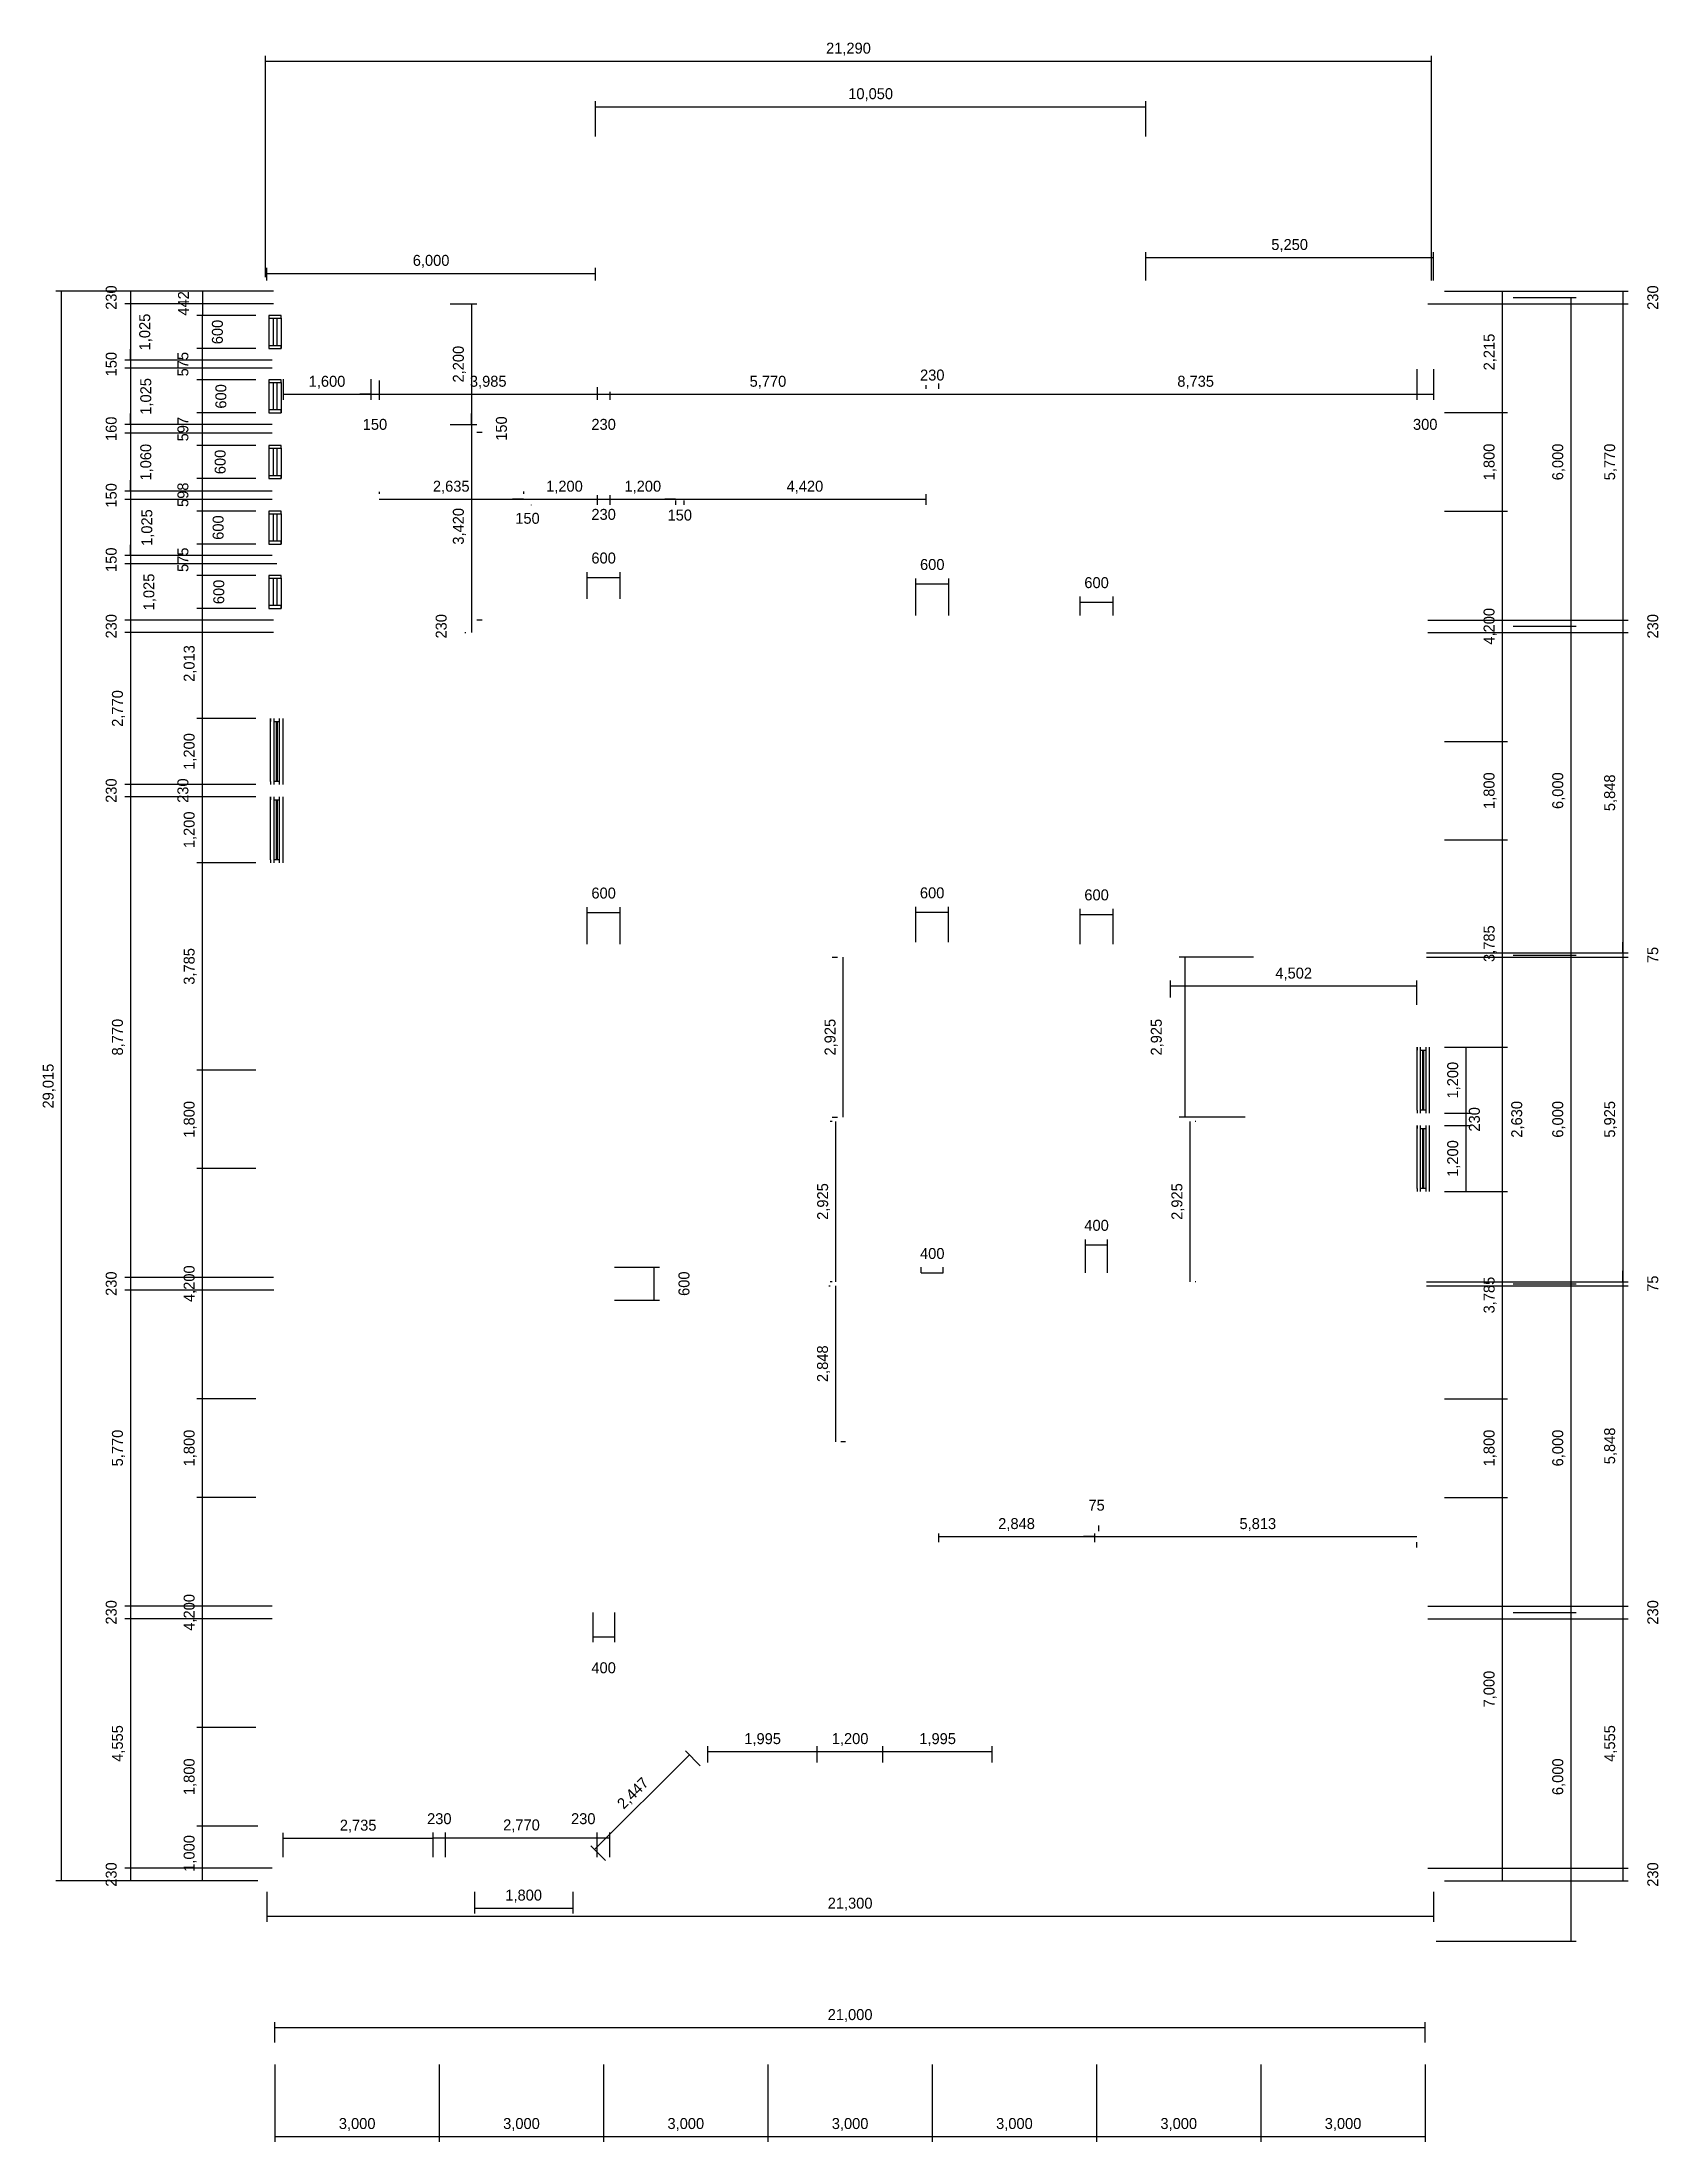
# Model space of a CAD drawing. Extents: x -2017610 to 288295, y -639251 to 250994.
# Drawn here: x 40877 to 70418, y -150499 to -112166 of the extents above; entities that cross this region are included whole.
import ezdxf

# ---------------------------------------------------------------- set-up
doc = ezdxf.new("R2010")
doc.units = 0
doc.header["$LTSCALE"] = 2
doc.header["$MEASUREMENT"] = 0
doc.header["$PDMODE"] = 2
doc.layers.get('0').update_dxf_attribs({"linetype": 'CONTINUOUS'})
doc.layers.get('DEFPOINTS').update_dxf_attribs({"linetype": 'CONTINUOUS'})
doc.layers.add('DIM', color=8, linetype='CONTINUOUS')
doc.layers.add('DOOR-WINDOW', color=8, linetype='CONTINUOUS')
doc.styles.add('STYLUS', font='stylu.ttf')
doc.dimstyles.new('DIM100S', dxfattribs={"dimscale": 0, "dimtxt": 200, "dimasz": 200, "dimexe": 100, "dimexo": 200, "dimgap": 100, "dimtad": 1, "dimdec": 0, "dimtxsty": 'STYLUS', "dimblk1": 'ARCHTICK', "dimblk2": 'ARCHTICK', "dimsah": 1, "dimcen": 100, "dimclrd": 256, "dimclre": 256, "dimclrt": 10, "dimazin": 3, "dimtfac": 1, "dimtdec": 0, "dimtmove": 0, "dimatfit": 3, "dimtolj": 1, "dimtzin": 0})

msp = doc.modelspace()

# ---------------------------------------------------------------- blocks, each defined once
blk = doc.blocks.new('*D26')
at = {"layer": 'DEFPOINTS', "color": 0}
for p in [(60431, -122390), (59831, -122832), (60431, -122832)]:
    blk.add_point(p, dxfattribs=at)
at = {"layer": 'DIM'}
for p, q in [((59831, -122632), (59831, -122290)), ((59831, -122390), (60431, -122390)), ((60431, -122632), (60431, -122290))]:
    blk.add_line(p, q, dxfattribs=at)
at = {"layer": 'DIM', "color": 10, "insert": (60131, -122036), "char_height": 200, "attachment_point": 5, "style": 'STYLUS'}
blk.add_mtext('\\A1;600', dxfattribs=at)
blk = doc.blocks.new('_ARCHTICK')
blk = doc.blocks.new('*D27')
at = {"layer": 'DEFPOINTS', "color": 0}
for p in [(57431, -122059), (56831, -122832), (57431, -122832)]:
    blk.add_point(p, dxfattribs=at)
at = {"layer": 'DIM'}
for p, q in [((56831, -122632), (56831, -121959)), ((56831, -122059), (57431, -122059)), ((57431, -122632), (57431, -121959))]:
    blk.add_line(p, q, dxfattribs=at)
at = {"layer": 'DIM', "color": 10, "insert": (57131, -121705), "char_height": 200, "attachment_point": 5, "style": 'STYLUS'}
blk.add_mtext('\\A1;600', dxfattribs=at)
blk = doc.blocks.new('*D28')
at = {"layer": 'DEFPOINTS', "color": 0}
for p in [(51431, -121941), (50831, -122532), (51431, -122532)]:
    blk.add_point(p, dxfattribs=at)
at = {"layer": 'DIM'}
for p, q in [((50831, -122332), (50831, -121841)), ((51431, -122332), (51431, -121841)), ((50831, -121941), (51431, -121941))]:
    blk.add_line(p, q, dxfattribs=at)
at = {"layer": 'DIM', "color": 10, "insert": (51131, -121587), "char_height": 200, "attachment_point": 5, "style": 'STYLUS'}
blk.add_mtext('\\A1;600', dxfattribs=at)
blk = doc.blocks.new('*D29')
at = {"layer": 'DEFPOINTS', "color": 0}
for p in [(51431, -128057), (50831, -128832), (51431, -128832)]:
    blk.add_point(p, dxfattribs=at)
at = {"layer": 'DIM'}
for p, q in [((50831, -128632), (50831, -127957)), ((51431, -128632), (51431, -127957)), ((50831, -128057), (51431, -128057))]:
    blk.add_line(p, q, dxfattribs=at)
at = {"layer": 'DIM', "color": 10, "insert": (51131, -127703), "char_height": 200, "attachment_point": 5, "style": 'STYLUS'}
blk.add_mtext('\\A1;600', dxfattribs=at)
blk = doc.blocks.new('*D30')
at = {"layer": 'DEFPOINTS', "color": 0}
for p in [(57429, -128053), (56829, -128795), (57429, -128795)]:
    blk.add_point(p, dxfattribs=at)
at = {"layer": 'DIM'}
for p, q in [((56829, -128595), (56829, -127953)), ((57429, -128595), (57429, -127953)), ((56829, -128053), (57429, -128053))]:
    blk.add_line(p, q, dxfattribs=at)
at = {"layer": 'DIM', "color": 10, "insert": (57129, -127699), "char_height": 200, "attachment_point": 5, "style": 'STYLUS'}
blk.add_mtext('\\A1;600', dxfattribs=at)
blk = doc.blocks.new('*D31')
at = {"layer": 'DEFPOINTS', "color": 0}
for p in [(60431, -128091), (59831, -128832), (60431, -128832)]:
    blk.add_point(p, dxfattribs=at)
at = {"layer": 'DIM'}
for p, q in [((59831, -128632), (59831, -127991)), ((60431, -128632), (60431, -127991)), ((59831, -128091), (60431, -128091))]:
    blk.add_line(p, q, dxfattribs=at)
at = {"layer": 'DIM', "color": 10, "insert": (60131, -127736), "char_height": 200, "attachment_point": 5, "style": 'STYLUS'}
blk.add_mtext('\\A1;600', dxfattribs=at)
blk = doc.blocks.new('*D32')
at = {"layer": 'DEFPOINTS', "color": 0}
for p in [(56931, -134832), (57331, -134632), (57331, -134832)]:
    blk.add_point(p, dxfattribs=at)
at = {"layer": 'DIM'}
for p, q in [((56931, -134632), (56931, -134532)), ((57331, -134632), (57331, -134532)), ((56931, -134632), (57331, -134632))]:
    blk.add_line(p, q, dxfattribs=at)
at = {"layer": 'DIM', "color": 10, "insert": (57131, -134282), "char_height": 200, "attachment_point": 5, "style": 'STYLUS'}
blk.add_mtext('\\A1;400', dxfattribs=at)
blk = doc.blocks.new('*D33')
at = {"layer": 'DEFPOINTS', "color": 0}
for p in [(60331, -134123), (59931, -134832), (60331, -134832)]:
    blk.add_point(p, dxfattribs=at)
at = {"layer": 'DIM'}
for p, q in [((59931, -134632), (59931, -134023)), ((59931, -134123), (60331, -134123)), ((60331, -134632), (60331, -134023))]:
    blk.add_line(p, q, dxfattribs=at)
at = {"layer": 'DIM', "color": 10, "insert": (60131, -133768), "char_height": 200, "attachment_point": 5, "style": 'STYLUS'}
blk.add_mtext('\\A1;400', dxfattribs=at)
blk = doc.blocks.new('*D34')
at = {"layer": 'DEFPOINTS', "color": 0}
for p in [(50931, -140632), (51331, -140632), (51331, -141278)]:
    blk.add_point(p, dxfattribs=at)
at = {"layer": 'DIM'}
for p, q in [((50931, -140832), (50931, -141378)), ((51331, -140832), (51331, -141378)), ((50931, -141278), (51331, -141278))]:
    blk.add_line(p, q, dxfattribs=at)
at = {"layer": 'DIM', "color": 10, "insert": (51131, -141844), "char_height": 200, "attachment_point": 5, "style": 'STYLUS'}
blk.add_mtext('\\A1;400', dxfattribs=at)
blk = doc.blocks.new('*D35')
at = {"layer": 'DEFPOINTS', "color": 0}
for p in [(61031, -113347), (50981, -114092), (61031, -114092)]:
    blk.add_point(p, dxfattribs=at)
at = {"layer": 'DIM'}
for p, q in [((50981, -113892), (50981, -113247)), ((50981, -113347), (61031, -113347)), ((61031, -113892), (61031, -113247))]:
    blk.add_line(p, q, dxfattribs=at)
at = {"layer": 'DIM', "color": 10, "insert": (56006, -113128), "char_height": 200, "attachment_point": 5, "style": 'STYLUS'}
blk.add_mtext('\\A1;10,050', dxfattribs=at)
blk = doc.blocks.new('*D36')
at = {"layer": 'DEFPOINTS', "color": 0}
for p in [(66246, -112516), (44956, -116657), (66246, -116717)]:
    blk.add_point(p, dxfattribs=at)
at = {"layer": 'DIM'}
for p, q in [((44956, -116457), (44956, -112416)), ((44956, -112516), (66246, -112516)), ((66246, -116517), (66246, -112416))]:
    blk.add_line(p, q, dxfattribs=at)
at = {"layer": 'DIM', "color": 10, "insert": (55601, -112297), "char_height": 200, "attachment_point": 5, "style": 'STYLUS'}
blk.add_mtext('\\A1;21,290', dxfattribs=at)
blk = doc.blocks.new('*D37')
at = {"layer": 'DEFPOINTS', "color": 0}
for p in [(45131, -148882), (48131, -148882), (48131, -150399)]:
    blk.add_point(p, dxfattribs=at)
at = {"layer": 'DIM'}
for p, q in [((45131, -149082), (45131, -150499)), ((48131, -149082), (48131, -150499)), ((45131, -150399), (48131, -150399))]:
    blk.add_line(p, q, dxfattribs=at)
at = {"layer": 'DIM', "color": 10, "insert": (46631, -150181), "char_height": 200, "attachment_point": 5, "style": 'STYLUS'}
blk.add_mtext('\\A1;3,000', dxfattribs=at)
blk = doc.blocks.new('*D38')
at = {"layer": 'DEFPOINTS', "color": 0}
for p in [(48131, -148882), (51131, -148882), (51131, -150399)]:
    blk.add_point(p, dxfattribs=at)
at = {"layer": 'DIM'}
for p, q in [((48131, -149082), (48131, -150499)), ((51131, -149082), (51131, -150499)), ((48131, -150399), (51131, -150399))]:
    blk.add_line(p, q, dxfattribs=at)
at = {"layer": 'DIM', "color": 10, "insert": (49631, -150181), "char_height": 200, "attachment_point": 5, "style": 'STYLUS'}
blk.add_mtext('\\A1;3,000', dxfattribs=at)
blk = doc.blocks.new('*D39')
at = {"layer": 'DEFPOINTS', "color": 0}
for p in [(51131, -148882), (54131, -148882), (54131, -150399)]:
    blk.add_point(p, dxfattribs=at)
at = {"layer": 'DIM'}
for p, q in [((51131, -149082), (51131, -150499)), ((54131, -149082), (54131, -150499)), ((51131, -150399), (54131, -150399))]:
    blk.add_line(p, q, dxfattribs=at)
at = {"layer": 'DIM', "color": 10, "insert": (52631, -150181), "char_height": 200, "attachment_point": 5, "style": 'STYLUS'}
blk.add_mtext('\\A1;3,000', dxfattribs=at)
blk = doc.blocks.new('*D40')
at = {"layer": 'DEFPOINTS', "color": 0}
for p in [(54131, -148882), (57131, -148882), (57131, -150399)]:
    blk.add_point(p, dxfattribs=at)
at = {"layer": 'DIM'}
for p, q in [((54131, -149082), (54131, -150499)), ((57131, -149082), (57131, -150499)), ((54131, -150399), (57131, -150399))]:
    blk.add_line(p, q, dxfattribs=at)
at = {"layer": 'DIM', "color": 10, "insert": (55631, -150181), "char_height": 200, "attachment_point": 5, "style": 'STYLUS'}
blk.add_mtext('\\A1;3,000', dxfattribs=at)
blk = doc.blocks.new('*D41')
at = {"layer": 'DEFPOINTS', "color": 0}
for p in [(57131, -148882), (60131, -148882), (60131, -150399)]:
    blk.add_point(p, dxfattribs=at)
at = {"layer": 'DIM'}
for p, q in [((57131, -149082), (57131, -150499)), ((60131, -149082), (60131, -150499)), ((57131, -150399), (60131, -150399))]:
    blk.add_line(p, q, dxfattribs=at)
at = {"layer": 'DIM', "color": 10, "insert": (58631, -150181), "char_height": 200, "attachment_point": 5, "style": 'STYLUS'}
blk.add_mtext('\\A1;3,000', dxfattribs=at)
blk = doc.blocks.new('*D42')
at = {"layer": 'DEFPOINTS', "color": 0}
for p in [(60131, -148882), (63131, -148882), (63131, -150399)]:
    blk.add_point(p, dxfattribs=at)
at = {"layer": 'DIM'}
for p, q in [((60131, -149082), (60131, -150499)), ((63131, -149082), (63131, -150499)), ((60131, -150399), (63131, -150399))]:
    blk.add_line(p, q, dxfattribs=at)
at = {"layer": 'DIM', "color": 10, "insert": (61631, -150181), "char_height": 200, "attachment_point": 5, "style": 'STYLUS'}
blk.add_mtext('\\A1;3,000', dxfattribs=at)
blk = doc.blocks.new('*D43')
at = {"layer": 'DEFPOINTS', "color": 0}
for p in [(63131, -148882), (66131, -148882), (66131, -150399)]:
    blk.add_point(p, dxfattribs=at)
at = {"layer": 'DIM'}
for p, q in [((63131, -149082), (63131, -150499)), ((66131, -149082), (66131, -150499)), ((63131, -150399), (66131, -150399))]:
    blk.add_line(p, q, dxfattribs=at)
at = {"layer": 'DIM', "color": 10, "insert": (64631, -150181), "char_height": 200, "attachment_point": 5, "style": 'STYLUS'}
blk.add_mtext('\\A1;3,000', dxfattribs=at)
blk = doc.blocks.new('*D44')
at = {"layer": 'DEFPOINTS', "color": 0}
for p in [(66131, -148411), (45131, -148882), (66131, -148882)]:
    blk.add_point(p, dxfattribs=at)
at = {"layer": 'DIM'}
for p, q in [((45131, -148682), (45131, -148311)), ((66131, -148682), (66131, -148311)), ((45131, -148411), (66131, -148411))]:
    blk.add_line(p, q, dxfattribs=at)
at = {"layer": 'DIM', "color": 10, "insert": (55631, -148192), "char_height": 200, "attachment_point": 5, "style": 'STYLUS'}
blk.add_mtext('\\A1;21,000', dxfattribs=at)
blk = doc.blocks.new('*D45')
at = {"layer": 'DEFPOINTS', "color": 0}
for p in [(44981, -145732), (66281, -145732), (66281, -146378)]:
    blk.add_point(p, dxfattribs=at)
at = {"layer": 'DIM'}
for p, q in [((44981, -145932), (44981, -146478)), ((66281, -145932), (66281, -146478)), ((44981, -146378), (66281, -146378))]:
    blk.add_line(p, q, dxfattribs=at)
at = {"layer": 'DIM', "color": 10, "insert": (55631, -146159), "char_height": 200, "attachment_point": 5, "style": 'STYLUS'}
blk.add_mtext('\\A1;21,300', dxfattribs=at)
blk = doc.blocks.new('*D47')
at = {"layer": 'DEFPOINTS', "color": 0}
for p in [(66281, -116717), (66281, -118932), (67534, -118932)]:
    blk.add_point(p, dxfattribs=at)
at = {"layer": 'DIM'}
for p, q in [((66481, -116717), (67634, -116717)), ((67534, -116717), (67534, -118932)), ((66481, -118932), (67634, -118932))]:
    blk.add_line(p, q, dxfattribs=at)
at = {"layer": 'DIM', "color": 10, "insert": (67316, -117825), "char_height": 200, "attachment_point": 5, "rotation": 90, "style": 'STYLUS'}
blk.add_mtext('\\A1;2,215', dxfattribs=at)
blk = doc.blocks.new('*D48')
at = {"layer": 'DEFPOINTS', "color": 0}
for p in [(66281, -118932), (66281, -120732), (67534, -120732)]:
    blk.add_point(p, dxfattribs=at)
at = {"layer": 'DIM'}
for p, q in [((66481, -118932), (67634, -118932)), ((67534, -118932), (67534, -120732)), ((66481, -120732), (67634, -120732))]:
    blk.add_line(p, q, dxfattribs=at)
at = {"layer": 'DIM', "color": 10, "insert": (67315, -119832), "char_height": 200, "attachment_point": 5, "rotation": 90, "style": 'STYLUS'}
blk.add_mtext('\\A1;1,800', dxfattribs=at)
blk = doc.blocks.new('*D49')
at = {"layer": 'DEFPOINTS', "color": 0}
for p in [(66281, -120732), (66281, -124932), (67534, -124932)]:
    blk.add_point(p, dxfattribs=at)
at = {"layer": 'DIM'}
for p, q in [((66481, -120732), (67634, -120732)), ((67534, -120732), (67534, -124932)), ((66481, -124932), (67634, -124932))]:
    blk.add_line(p, q, dxfattribs=at)
at = {"layer": 'DIM', "color": 10, "insert": (67315, -122832), "char_height": 200, "attachment_point": 5, "rotation": 90, "style": 'STYLUS'}
blk.add_mtext('\\A1;4,200', dxfattribs=at)
blk = doc.blocks.new('*D50')
at = {"layer": 'DEFPOINTS', "color": 0}
for p in [(66281, -124932), (66281, -126732), (67534, -126732)]:
    blk.add_point(p, dxfattribs=at)
at = {"layer": 'DIM'}
for p, q in [((66481, -124932), (67634, -124932)), ((67534, -124932), (67534, -126732)), ((66481, -126732), (67634, -126732))]:
    blk.add_line(p, q, dxfattribs=at)
at = {"layer": 'DIM', "color": 10, "insert": (67315, -125832), "char_height": 200, "attachment_point": 5, "rotation": 90, "style": 'STYLUS'}
blk.add_mtext('\\A1;1,800', dxfattribs=at)
blk = doc.blocks.new('*D51')
at = {"layer": 'DEFPOINTS', "color": 0}
for p in [(66281, -126732), (66281, -130517), (67534, -130517)]:
    blk.add_point(p, dxfattribs=at)
at = {"layer": 'DIM'}
for p, q in [((66481, -126732), (67634, -126732)), ((67534, -126732), (67534, -130517)), ((66481, -130517), (67634, -130517))]:
    blk.add_line(p, q, dxfattribs=at)
at = {"layer": 'DIM', "color": 10, "insert": (67316, -128625), "char_height": 200, "attachment_point": 5, "rotation": 90, "style": 'STYLUS'}
blk.add_mtext('\\A1;3,785', dxfattribs=at)
blk = doc.blocks.new('*D52')
at = {"layer": 'DEFPOINTS', "color": 0}
for p in [(66281, -130517), (66281, -133147), (67534, -133147)]:
    blk.add_point(p, dxfattribs=at)
at = {"layer": 'DIM'}
for p, q in [((66481, -130517), (67634, -130517)), ((67534, -130517), (67534, -133147)), ((66481, -133147), (67634, -133147))]:
    blk.add_line(p, q, dxfattribs=at)
at = {"layer": 'DIM', "color": 10, "insert": (67820, -131832), "char_height": 200, "attachment_point": 5, "rotation": 90, "style": 'STYLUS'}
blk.add_mtext('\\A1;2,630', dxfattribs=at)
blk = doc.blocks.new('*D53')
at = {"layer": 'DEFPOINTS', "color": 0}
for p in [(66281, -133147), (66281, -136932), (67534, -136932)]:
    blk.add_point(p, dxfattribs=at)
at = {"layer": 'DIM'}
for p, q in [((66481, -133147), (67634, -133147)), ((67534, -133147), (67534, -136932)), ((66481, -136932), (67634, -136932))]:
    blk.add_line(p, q, dxfattribs=at)
at = {"layer": 'DIM', "color": 10, "insert": (67316, -135040), "char_height": 200, "attachment_point": 5, "rotation": 90, "style": 'STYLUS'}
blk.add_mtext('\\A1;3,785', dxfattribs=at)
blk = doc.blocks.new('*D54')
at = {"layer": 'DEFPOINTS', "color": 0}
for p in [(66281, -136932), (66281, -138732), (67534, -138732)]:
    blk.add_point(p, dxfattribs=at)
at = {"layer": 'DIM'}
for p, q in [((66481, -136932), (67634, -136932)), ((67534, -136932), (67534, -138732)), ((66481, -138732), (67634, -138732))]:
    blk.add_line(p, q, dxfattribs=at)
at = {"layer": 'DIM', "color": 10, "insert": (67315, -137832), "char_height": 200, "attachment_point": 5, "rotation": 90, "style": 'STYLUS'}
blk.add_mtext('\\A1;1,800', dxfattribs=at)
blk = doc.blocks.new('*D55')
at = {"layer": 'DEFPOINTS', "color": 0}
for p in [(66281, -138732), (66281, -145732), (67534, -145732)]:
    blk.add_point(p, dxfattribs=at)
at = {"layer": 'DIM'}
for p, q in [((66481, -138732), (67634, -138732)), ((67534, -138732), (67534, -145732)), ((66481, -145732), (67634, -145732))]:
    blk.add_line(p, q, dxfattribs=at)
at = {"layer": 'DIM', "color": 10, "insert": (67315, -142232), "char_height": 200, "attachment_point": 5, "rotation": 90, "style": 'STYLUS'}
blk.add_mtext('\\A1;7,000', dxfattribs=at)
blk = doc.blocks.new('*D56')
at = {"layer": 'DEFPOINTS', "color": 0}
for p in [(67534, -116832), (67534, -122832), (68788, -122832)]:
    blk.add_point(p, dxfattribs=at)
at = {"layer": 'DIM'}
for p, q in [((67734, -116832), (68888, -116832)), ((68788, -116832), (68788, -122832)), ((67734, -122832), (68888, -122832))]:
    blk.add_line(p, q, dxfattribs=at)
at = {"layer": 'DIM', "color": 10, "insert": (68569, -119832), "char_height": 200, "attachment_point": 5, "rotation": 90, "style": 'STYLUS'}
blk.add_mtext('\\A1;6,000', dxfattribs=at)
blk = doc.blocks.new('*D57')
at = {"layer": 'DEFPOINTS', "color": 0}
for p in [(67534, -122832), (67534, -128832), (68788, -128832)]:
    blk.add_point(p, dxfattribs=at)
at = {"layer": 'DIM'}
for p, q in [((67734, -122832), (68888, -122832)), ((68788, -122832), (68788, -128832)), ((67734, -128832), (68888, -128832))]:
    blk.add_line(p, q, dxfattribs=at)
at = {"layer": 'DIM', "color": 10, "insert": (68569, -125832), "char_height": 200, "attachment_point": 5, "rotation": 90, "style": 'STYLUS'}
blk.add_mtext('\\A1;6,000', dxfattribs=at)
blk = doc.blocks.new('*D58')
at = {"layer": 'DEFPOINTS', "color": 0}
for p in [(67534, -128832), (67534, -134832), (68788, -134832)]:
    blk.add_point(p, dxfattribs=at)
at = {"layer": 'DIM'}
for p, q in [((67734, -128832), (68888, -128832)), ((68788, -128832), (68788, -134832)), ((67734, -134832), (68888, -134832))]:
    blk.add_line(p, q, dxfattribs=at)
at = {"layer": 'DIM', "color": 10, "insert": (68569, -131832), "char_height": 200, "attachment_point": 5, "rotation": 90, "style": 'STYLUS'}
blk.add_mtext('\\A1;6,000', dxfattribs=at)
blk = doc.blocks.new('*D59')
at = {"layer": 'DEFPOINTS', "color": 0}
for p in [(67534, -134832), (67534, -140832), (68788, -140832)]:
    blk.add_point(p, dxfattribs=at)
at = {"layer": 'DIM'}
for p, q in [((67734, -134832), (68888, -134832)), ((68788, -134832), (68788, -140832)), ((67734, -140832), (68888, -140832))]:
    blk.add_line(p, q, dxfattribs=at)
at = {"layer": 'DIM', "color": 10, "insert": (68569, -137832), "char_height": 200, "attachment_point": 5, "rotation": 90, "style": 'STYLUS'}
blk.add_mtext('\\A1;6,000', dxfattribs=at)
blk = doc.blocks.new('*D60')
at = {"layer": 'DEFPOINTS', "color": 0}
for p in [(67534, -140832), (66131, -146832), (68788, -146832)]:
    blk.add_point(p, dxfattribs=at)
at = {"layer": 'DIM'}
for p, q in [((67734, -140832), (68888, -140832)), ((68788, -140832), (68788, -146832)), ((66331, -146832), (68888, -146832))]:
    blk.add_line(p, q, dxfattribs=at)
at = {"layer": 'DIM', "color": 10, "insert": (68569, -143832), "char_height": 200, "attachment_point": 5, "rotation": 90, "style": 'STYLUS'}
blk.add_mtext('\\A1;6,000', dxfattribs=at)
blk = doc.blocks.new('*D61')
at = {"layer": 'DEFPOINTS', "color": 0}
for p in [(48016, -144954), (45281, -145502), (48016, -145502)]:
    blk.add_point(p, dxfattribs=at)
at = {"layer": 'DIM'}
for p, q in [((45281, -145302), (45281, -144854)), ((48016, -145302), (48016, -144854)), ((45281, -144954), (48016, -144954))]:
    blk.add_line(p, q, dxfattribs=at)
at = {"layer": 'DIM', "color": 10, "insert": (46649, -144735), "char_height": 200, "attachment_point": 5, "style": 'STYLUS'}
blk.add_mtext('\\A1;2,735', dxfattribs=at)
blk = doc.blocks.new('*D62')
at = {"layer": 'DEFPOINTS', "color": 0}
for p in [(52696, -143432), (53036, -143772), (51306, -145502)]:
    blk.add_point(p, dxfattribs=at)
at = {"layer": 'DIM'}
for p, q in [((52895, -143631), (52625, -143361)), ((50966, -145162), (52696, -143432)), ((51165, -145361), (50895, -145091))]:
    blk.add_line(p, q, dxfattribs=at)
at = {"layer": 'DIM', "color": 10, "insert": (51677, -144143), "char_height": 200, "attachment_point": 5, "rotation": 45, "style": 'STYLUS'}
blk.add_mtext('\\A1;2,447', dxfattribs=at)
blk = doc.blocks.new('*D63')
at = {"layer": 'DEFPOINTS', "color": 0}
for p in [(55031, -143373), (53036, -143772), (55031, -143772)]:
    blk.add_point(p, dxfattribs=at)
at = {"layer": 'DIM'}
for p, q in [((53036, -143572), (53036, -143273)), ((55031, -143572), (55031, -143273)), ((53036, -143373), (55031, -143373))]:
    blk.add_line(p, q, dxfattribs=at)
at = {"layer": 'DIM', "color": 10, "insert": (54034, -143155), "char_height": 200, "attachment_point": 5, "style": 'STYLUS'}
blk.add_mtext('\\A1;1,995', dxfattribs=at)
blk = doc.blocks.new('*D64')
at = {"layer": 'DEFPOINTS', "color": 0}
for p in [(56231, -143373), (55031, -143772), (56231, -143772)]:
    blk.add_point(p, dxfattribs=at)
at = {"layer": 'DIM'}
for p, q in [((55031, -143572), (55031, -143273)), ((56231, -143572), (56231, -143273)), ((55031, -143373), (56231, -143373))]:
    blk.add_line(p, q, dxfattribs=at)
at = {"layer": 'DIM', "color": 10, "insert": (55631, -143154), "char_height": 200, "attachment_point": 5, "style": 'STYLUS'}
blk.add_mtext('\\A1;1,200', dxfattribs=at)
blk = doc.blocks.new('*D65')
at = {"layer": 'DEFPOINTS', "color": 0}
for p in [(58226, -143373), (56231, -143772), (58226, -143772)]:
    blk.add_point(p, dxfattribs=at)
at = {"layer": 'DIM'}
for p, q in [((56231, -143572), (56231, -143273)), ((58226, -143572), (58226, -143273)), ((56231, -143373), (58226, -143373))]:
    blk.add_line(p, q, dxfattribs=at)
at = {"layer": 'DIM', "color": 10, "insert": (57229, -143155), "char_height": 200, "attachment_point": 5, "style": 'STYLUS'}
blk.add_mtext('\\A1;1,995', dxfattribs=at)
blk = doc.blocks.new('*D66')
at = {"layer": 'DEFPOINTS', "color": 0}
for p in [(44981, -116717), (43810, -117160), (44981, -117160)]:
    blk.add_point(p, dxfattribs=at)
at = {"layer": 'DIM'}
for p, q in [((44781, -116717), (43710, -116717)), ((43810, -116717), (43810, -117160)), ((44781, -117160), (43710, -117160))]:
    blk.add_line(p, q, dxfattribs=at)
at = {"layer": 'DIM', "color": 10, "insert": (43460, -116938), "char_height": 200, "attachment_point": 5, "rotation": 90, "style": 'STYLUS'}
blk.add_mtext('\\A1;442', dxfattribs=at)
blk = doc.blocks.new('W1200')
for p, q in [((50, 230), (0, 230)), ((0, 165), (1200, 165)), ((0, 65), (1200, 65)), ((0, 0), (50, 0)), ((50, 230), (1200, 230)), ((50, 65), (50, 165)), ((50, 125), (1150, 125)), ((50, 105), (1150, 105)), ((50, 0), (1200, 0)), ((1200, 230), (1150, 230)), ((1150, 165), (1150, 65)), ((1150, 0), (1200, 0))]:
    blk.add_line(p, q)
blk = doc.blocks.new('W600')
at = {"layer": 'DOOR-WINDOW', "ltscale": 1000}
for p, q in [((50, 0), (0, 0)), ((0, 0), (0, -230)), ((50, 0), (600, 0)), ((50, -230), (50, 0)), ((550, 0), (550, -230)), ((600, 0), (550, 0)), ((600, -230), (600, 0)), ((0, -230), (50, -230)), ((50, -80), (550, -80)), ((50, -150), (550, -150)), ((50, -230), (600, -230)), ((550, -230), (600, -230))]:
    blk.add_line(p, q, dxfattribs=at)
blk = doc.blocks.new('*D111')
at = {"layer": 'DEFPOINTS', "color": 0}
for p in [(51131, -134532), (51131, -135132), (52049, -135132)]:
    blk.add_point(p, dxfattribs=at)
at = {"layer": 'DIM'}
for p, q in [((51331, -134532), (52149, -134532)), ((52049, -134532), (52049, -135132)), ((51331, -135132), (52149, -135132))]:
    blk.add_line(p, q, dxfattribs=at)
at = {"layer": 'DIM', "color": 10, "insert": (52599, -134832), "char_height": 200, "attachment_point": 5, "rotation": 90, "style": 'STYLUS'}
blk.add_mtext('\\A1;600', dxfattribs=at)
blk = doc.blocks.new('*D114')
at = {"layer": 'DEFPOINTS', "color": 0}
for p in [(48246, -144949), (48016, -145502), (48246, -145502)]:
    blk.add_point(p, dxfattribs=at)
at = {"layer": 'DIM'}
for p, q in [((48016, -145302), (48016, -144849)), ((48246, -145302), (48246, -144849)), ((48016, -144949), (48246, -144949))]:
    blk.add_line(p, q, dxfattribs=at)
at = {"layer": 'DIM', "color": 10, "insert": (48131, -144599), "char_height": 200, "attachment_point": 5, "style": 'STYLUS'}
blk.add_mtext('\\A1;230', dxfattribs=at)
blk = doc.blocks.new('*D115')
at = {"layer": 'DEFPOINTS', "color": 0}
for p in [(51016, -144949), (48246, -145502), (51016, -145502)]:
    blk.add_point(p, dxfattribs=at)
at = {"layer": 'DIM'}
for p, q in [((48246, -145302), (48246, -144849)), ((51016, -145302), (51016, -144849)), ((48246, -144949), (51016, -144949))]:
    blk.add_line(p, q, dxfattribs=at)
at = {"layer": 'DIM', "color": 10, "insert": (49631, -144730), "char_height": 200, "attachment_point": 5, "style": 'STYLUS'}
blk.add_mtext('\\A1;2,770', dxfattribs=at)
blk = doc.blocks.new('*D116')
at = {"layer": 'DEFPOINTS', "color": 0}
for p in [(51246, -144949), (51016, -145502), (51246, -145502)]:
    blk.add_point(p, dxfattribs=at)
at = {"layer": 'DIM'}
for p, q in [((51016, -145302), (51016, -144849)), ((51246, -145302), (51246, -144849)), ((51016, -144949), (51246, -144949))]:
    blk.add_line(p, q, dxfattribs=at)
at = {"layer": 'DIM', "color": 10, "insert": (50759, -144599), "char_height": 200, "attachment_point": 5, "style": 'STYLUS'}
blk.add_mtext('\\A1;230', dxfattribs=at)
blk = doc.blocks.new('*D117')
at = {"layer": 'DEFPOINTS', "color": 0}
for p in [(44981, -117160), (43801, -117760), (44981, -117760)]:
    blk.add_point(p, dxfattribs=at)
at = {"layer": 'DIM'}
for p, q in [((44781, -117160), (43701, -117160)), ((43801, -117160), (43801, -117760)), ((44781, -117760), (43701, -117760))]:
    blk.add_line(p, q, dxfattribs=at)
at = {"layer": 'DIM', "color": 10, "insert": (44081, -117460), "char_height": 200, "attachment_point": 5, "rotation": 90, "style": 'STYLUS'}
blk.add_mtext('\\A1;600', dxfattribs=at)
blk = doc.blocks.new('*D118')
at = {"layer": 'DEFPOINTS', "color": 0}
for p in [(44981, -117760), (43801, -118335), (44981, -118335)]:
    blk.add_point(p, dxfattribs=at)
at = {"layer": 'DIM'}
for p, q in [((44781, -117760), (43701, -117760)), ((43801, -117760), (43801, -118335)), ((44781, -118335), (43701, -118335))]:
    blk.add_line(p, q, dxfattribs=at)
at = {"layer": 'DIM', "color": 10, "insert": (43451, -118047), "char_height": 200, "attachment_point": 5, "rotation": 90, "style": 'STYLUS'}
blk.add_mtext('\\A1;575', dxfattribs=at)
blk = doc.blocks.new('*D119')
at = {"layer": 'DEFPOINTS', "color": 0}
for p in [(44981, -118335), (43801, -118935), (44981, -118935)]:
    blk.add_point(p, dxfattribs=at)
at = {"layer": 'DIM'}
for p, q in [((44781, -118335), (43701, -118335)), ((43801, -118335), (43801, -118935)), ((44781, -118935), (43701, -118935))]:
    blk.add_line(p, q, dxfattribs=at)
at = {"layer": 'DIM', "color": 10, "insert": (44144, -118635), "char_height": 200, "attachment_point": 5, "rotation": 90, "style": 'STYLUS'}
blk.add_mtext('\\A1;600', dxfattribs=at)
blk = doc.blocks.new('*D120')
at = {"layer": 'DEFPOINTS', "color": 0}
for p in [(44981, -118935), (43801, -119532), (44981, -119532)]:
    blk.add_point(p, dxfattribs=at)
at = {"layer": 'DIM'}
for p, q in [((44781, -118935), (43701, -118935)), ((43801, -118935), (43801, -119532)), ((44781, -119532), (43701, -119532))]:
    blk.add_line(p, q, dxfattribs=at)
at = {"layer": 'DIM', "color": 10, "insert": (43451, -119233), "char_height": 200, "attachment_point": 5, "rotation": 90, "style": 'STYLUS'}
blk.add_mtext('\\A1;597', dxfattribs=at)
blk = doc.blocks.new('*D121')
at = {"layer": 'DEFPOINTS', "color": 0}
for p in [(44981, -119532), (43801, -120132), (44981, -120132)]:
    blk.add_point(p, dxfattribs=at)
at = {"layer": 'DIM'}
for p, q in [((44781, -119532), (43701, -119532)), ((43801, -119532), (43801, -120132)), ((44781, -120132), (43701, -120132))]:
    blk.add_line(p, q, dxfattribs=at)
at = {"layer": 'DIM', "color": 10, "insert": (44131, -119832), "char_height": 200, "attachment_point": 5, "rotation": 90, "style": 'STYLUS'}
blk.add_mtext('\\A1;600', dxfattribs=at)
blk = doc.blocks.new('*D122')
at = {"layer": 'DEFPOINTS', "color": 0}
for p in [(44981, -120132), (43801, -120730), (44981, -120730)]:
    blk.add_point(p, dxfattribs=at)
at = {"layer": 'DIM'}
for p, q in [((44781, -120132), (43701, -120132)), ((43801, -120132), (43801, -120730)), ((44781, -120730), (43701, -120730))]:
    blk.add_line(p, q, dxfattribs=at)
at = {"layer": 'DIM', "color": 10, "insert": (43451, -120431), "char_height": 200, "attachment_point": 5, "rotation": 90, "style": 'STYLUS'}
blk.add_mtext('\\A1;598', dxfattribs=at)
blk = doc.blocks.new('*D123')
at = {"layer": 'DEFPOINTS', "color": 0}
for p in [(44981, -120730), (43801, -121330), (44981, -121330)]:
    blk.add_point(p, dxfattribs=at)
at = {"layer": 'DIM'}
for p, q in [((44781, -120730), (43701, -120730)), ((43801, -120730), (43801, -121330)), ((44781, -121330), (43701, -121330))]:
    blk.add_line(p, q, dxfattribs=at)
at = {"layer": 'DIM', "color": 10, "insert": (44094, -121030), "char_height": 200, "attachment_point": 5, "rotation": 90, "style": 'STYLUS'}
blk.add_mtext('\\A1;600', dxfattribs=at)
blk = doc.blocks.new('*D124')
at = {"layer": 'DEFPOINTS', "color": 0}
for p in [(44981, -121330), (43801, -121905), (44981, -121905)]:
    blk.add_point(p, dxfattribs=at)
at = {"layer": 'DIM'}
for p, q in [((44781, -121330), (43701, -121330)), ((43801, -121330), (43801, -121905)), ((44781, -121905), (43701, -121905))]:
    blk.add_line(p, q, dxfattribs=at)
at = {"layer": 'DIM', "color": 10, "insert": (43451, -121617), "char_height": 200, "attachment_point": 5, "rotation": 90, "style": 'STYLUS'}
blk.add_mtext('\\A1;575', dxfattribs=at)
blk = doc.blocks.new('*D125')
at = {"layer": 'DEFPOINTS', "color": 0}
for p in [(44981, -121905), (43801, -122505), (44981, -122505)]:
    blk.add_point(p, dxfattribs=at)
at = {"layer": 'DIM'}
for p, q in [((44781, -121905), (43701, -121905)), ((43801, -121905), (43801, -122505)), ((44781, -122505), (43701, -122505))]:
    blk.add_line(p, q, dxfattribs=at)
at = {"layer": 'DIM', "color": 10, "insert": (44106, -122205), "char_height": 200, "attachment_point": 5, "rotation": 90, "style": 'STYLUS'}
blk.add_mtext('\\A1;600', dxfattribs=at)
blk = doc.blocks.new('*D126')
at = {"layer": 'DEFPOINTS', "color": 0}
for p in [(44981, -122505), (43801, -124517), (44981, -124517)]:
    blk.add_point(p, dxfattribs=at)
at = {"layer": 'DIM'}
for p, q in [((44781, -122505), (43701, -122505)), ((43801, -122505), (43801, -124517)), ((44781, -124517), (43701, -124517))]:
    blk.add_line(p, q, dxfattribs=at)
at = {"layer": 'DIM', "color": 10, "insert": (43582, -123511), "char_height": 200, "attachment_point": 5, "rotation": 90, "style": 'STYLUS'}
blk.add_mtext('\\A1;2,013', dxfattribs=at)
blk = doc.blocks.new('*D127')
at = {"layer": 'DEFPOINTS', "color": 0}
for p in [(44981, -124517), (43801, -125717), (44981, -125717)]:
    blk.add_point(p, dxfattribs=at)
at = {"layer": 'DIM'}
for p, q in [((44781, -124517), (43701, -124517)), ((43801, -124517), (43801, -125717)), ((44781, -125717), (43701, -125717))]:
    blk.add_line(p, q, dxfattribs=at)
at = {"layer": 'DIM', "color": 10, "insert": (43582, -125117), "char_height": 200, "attachment_point": 5, "rotation": 90, "style": 'STYLUS'}
blk.add_mtext('\\A1;1,200', dxfattribs=at)
blk = doc.blocks.new('*D128')
at = {"layer": 'DEFPOINTS', "color": 0}
for p in [(44981, -125717), (43801, -125947), (44981, -125947)]:
    blk.add_point(p, dxfattribs=at)
at = {"layer": 'DIM'}
for p, q in [((44781, -125717), (43701, -125717)), ((43801, -125717), (43801, -125947)), ((44781, -125947), (43701, -125947))]:
    blk.add_line(p, q, dxfattribs=at)
at = {"layer": 'DIM', "color": 10, "insert": (43451, -125832), "char_height": 200, "attachment_point": 5, "rotation": 90, "style": 'STYLUS'}
blk.add_mtext('\\A1;230', dxfattribs=at)
blk = doc.blocks.new('*D129')
at = {"layer": 'DEFPOINTS', "color": 0}
for p in [(44981, -125947), (43801, -127147), (44981, -127147)]:
    blk.add_point(p, dxfattribs=at)
at = {"layer": 'DIM'}
for p, q in [((44781, -125947), (43701, -125947)), ((43801, -125947), (43801, -127147)), ((44781, -127147), (43701, -127147))]:
    blk.add_line(p, q, dxfattribs=at)
at = {"layer": 'DIM', "color": 10, "insert": (43582, -126547), "char_height": 200, "attachment_point": 5, "rotation": 90, "style": 'STYLUS'}
blk.add_mtext('\\A1;1,200', dxfattribs=at)
blk = doc.blocks.new('*D130')
at = {"layer": 'DEFPOINTS', "color": 0}
for p in [(44981, -127147), (43801, -130932), (44981, -130932)]:
    blk.add_point(p, dxfattribs=at)
at = {"layer": 'DIM'}
for p, q in [((44781, -127147), (43701, -127147)), ((43801, -127147), (43801, -130932)), ((44781, -130932), (43701, -130932))]:
    blk.add_line(p, q, dxfattribs=at)
at = {"layer": 'DIM', "color": 10, "insert": (43582, -129040), "char_height": 200, "attachment_point": 5, "rotation": 90, "style": 'STYLUS'}
blk.add_mtext('\\A1;3,785', dxfattribs=at)
blk = doc.blocks.new('*D131')
at = {"layer": 'DEFPOINTS', "color": 0}
for p in [(44981, -130932), (43801, -132732), (44981, -132732)]:
    blk.add_point(p, dxfattribs=at)
at = {"layer": 'DIM'}
for p, q in [((44781, -130932), (43701, -130932)), ((43801, -130932), (43801, -132732)), ((44781, -132732), (43701, -132732))]:
    blk.add_line(p, q, dxfattribs=at)
at = {"layer": 'DIM', "color": 10, "insert": (43582, -131832), "char_height": 200, "attachment_point": 5, "rotation": 90, "style": 'STYLUS'}
blk.add_mtext('\\A1;1,800', dxfattribs=at)
blk = doc.blocks.new('*D132')
at = {"layer": 'DEFPOINTS', "color": 0}
for p in [(44981, -132732), (43801, -136932), (44981, -136932)]:
    blk.add_point(p, dxfattribs=at)
at = {"layer": 'DIM'}
for p, q in [((44781, -132732), (43701, -132732)), ((43801, -132732), (43801, -136932)), ((44781, -136932), (43701, -136932))]:
    blk.add_line(p, q, dxfattribs=at)
at = {"layer": 'DIM', "color": 10, "insert": (43582, -134832), "char_height": 200, "attachment_point": 5, "rotation": 90, "style": 'STYLUS'}
blk.add_mtext('\\A1;4,200', dxfattribs=at)
blk = doc.blocks.new('*D133')
at = {"layer": 'DEFPOINTS', "color": 0}
for p in [(44981, -136932), (43801, -138732), (44981, -138732)]:
    blk.add_point(p, dxfattribs=at)
at = {"layer": 'DIM'}
for p, q in [((44781, -136932), (43701, -136932)), ((43801, -136932), (43801, -138732)), ((44781, -138732), (43701, -138732))]:
    blk.add_line(p, q, dxfattribs=at)
at = {"layer": 'DIM', "color": 10, "insert": (43582, -137832), "char_height": 200, "attachment_point": 5, "rotation": 90, "style": 'STYLUS'}
blk.add_mtext('\\A1;1,800', dxfattribs=at)
blk = doc.blocks.new('*D134')
at = {"layer": 'DEFPOINTS', "color": 0}
for p in [(44981, -138732), (43801, -142932), (44981, -142932)]:
    blk.add_point(p, dxfattribs=at)
at = {"layer": 'DIM'}
for p, q in [((44781, -138732), (43701, -138732)), ((43801, -138732), (43801, -142932)), ((44781, -142932), (43701, -142932))]:
    blk.add_line(p, q, dxfattribs=at)
at = {"layer": 'DIM', "color": 10, "insert": (43582, -140832), "char_height": 200, "attachment_point": 5, "rotation": 90, "style": 'STYLUS'}
blk.add_mtext('\\A1;4,200', dxfattribs=at)
blk = doc.blocks.new('*D135')
at = {"layer": 'DEFPOINTS', "color": 0}
for p in [(44981, -142932), (43801, -144732), (45016, -144732)]:
    blk.add_point(p, dxfattribs=at)
at = {"layer": 'DIM'}
for p, q in [((44781, -142932), (43701, -142932)), ((43801, -142932), (43801, -144732)), ((44816, -144732), (43701, -144732))]:
    blk.add_line(p, q, dxfattribs=at)
at = {"layer": 'DIM', "color": 10, "insert": (43582, -143832), "char_height": 200, "attachment_point": 5, "rotation": 90, "style": 'STYLUS'}
blk.add_mtext('\\A1;1,800', dxfattribs=at)
blk = doc.blocks.new('*D136')
at = {"layer": 'DEFPOINTS', "color": 0}
for p in [(45016, -144732), (43801, -145732), (45016, -145732)]:
    blk.add_point(p, dxfattribs=at)
at = {"layer": 'DIM'}
for p, q in [((44816, -144732), (43701, -144732)), ((43801, -144732), (43801, -145732)), ((44816, -145732), (43701, -145732))]:
    blk.add_line(p, q, dxfattribs=at)
at = {"layer": 'DIM', "color": 10, "insert": (43582, -145232), "char_height": 200, "attachment_point": 5, "rotation": 90, "style": 'STYLUS'}
blk.add_mtext('\\A1;1,000', dxfattribs=at)
blk = doc.blocks.new('*D137')
at = {"layer": 'DEFPOINTS', "color": 0}
for p in [(45306, -116717), (42492, -116947), (45306, -116947)]:
    blk.add_point(p, dxfattribs=at)
at = {"layer": 'DIM'}
for p, q in [((45106, -116717), (42392, -116717)), ((42492, -116717), (42492, -116947)), ((45106, -116947), (42392, -116947))]:
    blk.add_line(p, q, dxfattribs=at)
at = {"layer": 'DIM', "color": 10, "insert": (42142, -116832), "char_height": 200, "attachment_point": 5, "rotation": 90, "style": 'STYLUS'}
blk.add_mtext('\\A1;230', dxfattribs=at)
blk = doc.blocks.new('*D138')
at = {"layer": 'DEFPOINTS', "color": 0}
for p in [(45306, -116947), (42492, -117972), (45281, -117972)]:
    blk.add_point(p, dxfattribs=at)
at = {"layer": 'DIM'}
for p, q in [((45106, -116947), (42392, -116947)), ((42492, -116947), (42492, -117972)), ((45081, -117972), (42392, -117972))]:
    blk.add_line(p, q, dxfattribs=at)
at = {"layer": 'DIM', "color": 10, "insert": (42771, -117460), "char_height": 200, "attachment_point": 5, "rotation": 90, "style": 'STYLUS'}
blk.add_mtext('\\A1;1,025', dxfattribs=at)
blk = doc.blocks.new('*D139')
at = {"layer": 'DEFPOINTS', "color": 0}
for p in [(45281, -117972), (42492, -118122), (45281, -118122)]:
    blk.add_point(p, dxfattribs=at)
at = {"layer": 'DIM'}
for p, q in [((45081, -117972), (42392, -117972)), ((42492, -117972), (42492, -117772)), ((42492, -117972), (42492, -118122)), ((45081, -118122), (42392, -118122)), ((42492, -118122), (42492, -118322))]:
    blk.add_line(p, q, dxfattribs=at)
at = {"layer": 'DIM', "color": 10, "insert": (42142, -118047), "char_height": 200, "attachment_point": 5, "rotation": 90, "style": 'STYLUS'}
blk.add_mtext('\\A1;150', dxfattribs=at)
blk = doc.blocks.new('*D140')
at = {"layer": 'DEFPOINTS', "color": 0}
for p in [(45281, -118122), (42492, -119147), (45281, -119147)]:
    blk.add_point(p, dxfattribs=at)
at = {"layer": 'DIM'}
for p, q in [((45081, -118122), (42392, -118122)), ((42492, -118122), (42492, -119147)), ((45081, -119147), (42392, -119147))]:
    blk.add_line(p, q, dxfattribs=at)
at = {"layer": 'DIM', "color": 10, "insert": (42790, -118635), "char_height": 200, "attachment_point": 5, "rotation": 90, "style": 'STYLUS'}
blk.add_mtext('\\A1;1,025', dxfattribs=at)
blk = doc.blocks.new('*D141')
at = {"layer": 'DEFPOINTS', "color": 0}
for p in [(45281, -119147), (42492, -119307), (45281, -119307)]:
    blk.add_point(p, dxfattribs=at)
at = {"layer": 'DIM'}
for p, q in [((45081, -119147), (42392, -119147)), ((42492, -119147), (42492, -118947)), ((42492, -119147), (42492, -119307)), ((45081, -119307), (42392, -119307)), ((42492, -119307), (42492, -119507))]:
    blk.add_line(p, q, dxfattribs=at)
at = {"layer": 'DIM', "color": 10, "insert": (42142, -119227), "char_height": 200, "attachment_point": 5, "rotation": 90, "style": 'STYLUS'}
blk.add_mtext('\\A1;160', dxfattribs=at)
blk = doc.blocks.new('*D142')
at = {"layer": 'DEFPOINTS', "color": 0}
for p in [(45281, -119307), (42492, -120367), (45281, -120367)]:
    blk.add_point(p, dxfattribs=at)
at = {"layer": 'DIM'}
for p, q in [((45081, -119307), (42392, -119307)), ((42492, -119307), (42492, -120367)), ((45081, -120367), (42392, -120367))]:
    blk.add_line(p, q, dxfattribs=at)
at = {"layer": 'DIM', "color": 10, "insert": (42790, -119837), "char_height": 200, "attachment_point": 5, "rotation": 90, "style": 'STYLUS'}
blk.add_mtext('\\A1;1,060', dxfattribs=at)
blk = doc.blocks.new('*D143')
at = {"layer": 'DEFPOINTS', "color": 0}
for p in [(42492, -120517), (45281, -120367), (45281, -120517)]:
    blk.add_point(p, dxfattribs=at)
at = {"layer": 'DIM'}
for p, q in [((42492, -120367), (42492, -120167)), ((45081, -120367), (42392, -120367)), ((45081, -120517), (42392, -120517)), ((42492, -120367), (42492, -120517)), ((42492, -120517), (42492, -120717))]:
    blk.add_line(p, q, dxfattribs=at)
at = {"layer": 'DIM', "color": 10, "insert": (42142, -120442), "char_height": 200, "attachment_point": 5, "rotation": 90, "style": 'STYLUS'}
blk.add_mtext('\\A1;150', dxfattribs=at)
blk = doc.blocks.new('*D144')
at = {"layer": 'DEFPOINTS', "color": 0}
for p in [(45281, -120517), (42492, -121542), (45281, -121542)]:
    blk.add_point(p, dxfattribs=at)
at = {"layer": 'DIM'}
for p, q in [((45081, -120517), (42392, -120517)), ((42492, -120517), (42492, -121542)), ((45081, -121542), (42392, -121542))]:
    blk.add_line(p, q, dxfattribs=at)
at = {"layer": 'DIM', "color": 10, "insert": (42809, -121030), "char_height": 200, "attachment_point": 5, "rotation": 90, "style": 'STYLUS'}
blk.add_mtext('\\A1;1,025', dxfattribs=at)
blk = doc.blocks.new('*D145')
at = {"layer": 'DEFPOINTS', "color": 0}
for p in [(42492, -121692), (45281, -121542), (45362, -121692)]:
    blk.add_point(p, dxfattribs=at)
at = {"layer": 'DIM'}
for p, q in [((42492, -121542), (42492, -121342)), ((45081, -121542), (42392, -121542)), ((45162, -121692), (42392, -121692)), ((42492, -121542), (42492, -121692)), ((42492, -121692), (42492, -121892))]:
    blk.add_line(p, q, dxfattribs=at)
at = {"layer": 'DIM', "color": 10, "insert": (42142, -121617), "char_height": 200, "attachment_point": 5, "rotation": 90, "style": 'STYLUS'}
blk.add_mtext('\\A1;150', dxfattribs=at)
blk = doc.blocks.new('*D146')
at = {"layer": 'DEFPOINTS', "color": 0}
for p in [(45362, -121692), (42492, -122717), (45306, -122717)]:
    blk.add_point(p, dxfattribs=at)
at = {"layer": 'DIM'}
for p, q in [((45162, -121692), (42392, -121692)), ((42492, -121692), (42492, -122717)), ((45106, -122717), (42392, -122717))]:
    blk.add_line(p, q, dxfattribs=at)
at = {"layer": 'DIM', "color": 10, "insert": (42847, -122205), "char_height": 200, "attachment_point": 5, "rotation": 90, "style": 'STYLUS'}
blk.add_mtext('\\A1;1,025', dxfattribs=at)
blk = doc.blocks.new('*D147')
at = {"layer": 'DEFPOINTS', "color": 0}
for p in [(42492, -122947), (45306, -122717), (45306, -122947)]:
    blk.add_point(p, dxfattribs=at)
at = {"layer": 'DIM'}
for p, q in [((45106, -122717), (42392, -122717)), ((45106, -122947), (42392, -122947)), ((42492, -122717), (42492, -122947))]:
    blk.add_line(p, q, dxfattribs=at)
at = {"layer": 'DIM', "color": 10, "insert": (42142, -122832), "char_height": 200, "attachment_point": 5, "rotation": 90, "style": 'STYLUS'}
blk.add_mtext('\\A1;230', dxfattribs=at)
blk = doc.blocks.new('*D148')
at = {"layer": 'DEFPOINTS', "color": 0}
for p in [(45306, -122947), (42492, -125717), (44981, -125717)]:
    blk.add_point(p, dxfattribs=at)
at = {"layer": 'DIM'}
for p, q in [((45106, -122947), (42392, -122947)), ((42492, -122947), (42492, -125717)), ((44781, -125717), (42392, -125717))]:
    blk.add_line(p, q, dxfattribs=at)
at = {"layer": 'DIM', "color": 10, "insert": (42273, -124332), "char_height": 200, "attachment_point": 5, "rotation": 90, "style": 'STYLUS'}
blk.add_mtext('\\A1;2,770', dxfattribs=at)
blk = doc.blocks.new('*D149')
at = {"layer": 'DEFPOINTS', "color": 0}
for p in [(44981, -125717), (42492, -125947), (44981, -125947)]:
    blk.add_point(p, dxfattribs=at)
at = {"layer": 'DIM'}
for p, q in [((44781, -125717), (42392, -125717)), ((42492, -125717), (42492, -125947)), ((44781, -125947), (42392, -125947))]:
    blk.add_line(p, q, dxfattribs=at)
at = {"layer": 'DIM', "color": 10, "insert": (42142, -125832), "char_height": 200, "attachment_point": 5, "rotation": 90, "style": 'STYLUS'}
blk.add_mtext('\\A1;230', dxfattribs=at)
blk = doc.blocks.new('*D150')
at = {"layer": 'DEFPOINTS', "color": 0}
for p in [(44981, -125947), (42492, -134717), (45306, -134717)]:
    blk.add_point(p, dxfattribs=at)
at = {"layer": 'DIM'}
for p, q in [((44781, -125947), (42392, -125947)), ((42492, -125947), (42492, -134717)), ((45106, -134717), (42392, -134717))]:
    blk.add_line(p, q, dxfattribs=at)
at = {"layer": 'DIM', "color": 10, "insert": (42273, -130332), "char_height": 200, "attachment_point": 5, "rotation": 90, "style": 'STYLUS'}
blk.add_mtext('\\A1;8,770', dxfattribs=at)
blk = doc.blocks.new('*D151')
at = {"layer": 'DEFPOINTS', "color": 0}
for p in [(45306, -134717), (42492, -134947), (45312, -134947)]:
    blk.add_point(p, dxfattribs=at)
at = {"layer": 'DIM'}
for p, q in [((45106, -134717), (42392, -134717)), ((42492, -134717), (42492, -134947)), ((45112, -134947), (42392, -134947))]:
    blk.add_line(p, q, dxfattribs=at)
at = {"layer": 'DIM', "color": 10, "insert": (42142, -134832), "char_height": 200, "attachment_point": 5, "rotation": 90, "style": 'STYLUS'}
blk.add_mtext('\\A1;230', dxfattribs=at)
blk = doc.blocks.new('*D152')
at = {"layer": 'DEFPOINTS', "color": 0}
for p in [(45312, -134947), (42492, -140717), (45281, -140717)]:
    blk.add_point(p, dxfattribs=at)
at = {"layer": 'DIM'}
for p, q in [((45112, -134947), (42392, -134947)), ((42492, -134947), (42492, -140717)), ((45081, -140717), (42392, -140717))]:
    blk.add_line(p, q, dxfattribs=at)
at = {"layer": 'DIM', "color": 10, "insert": (42273, -137832), "char_height": 200, "attachment_point": 5, "rotation": 90, "style": 'STYLUS'}
blk.add_mtext('\\A1;5,770', dxfattribs=at)
blk = doc.blocks.new('*D153')
at = {"layer": 'DEFPOINTS', "color": 0}
for p in [(42492, -140947), (45281, -140717), (45281, -140947)]:
    blk.add_point(p, dxfattribs=at)
at = {"layer": 'DIM'}
for p, q in [((45081, -140717), (42392, -140717)), ((45081, -140947), (42392, -140947)), ((42492, -140717), (42492, -140947))]:
    blk.add_line(p, q, dxfattribs=at)
at = {"layer": 'DIM', "color": 10, "insert": (42142, -140832), "char_height": 200, "attachment_point": 5, "rotation": 90, "style": 'STYLUS'}
blk.add_mtext('\\A1;230', dxfattribs=at)
blk = doc.blocks.new('*D154')
at = {"layer": 'DEFPOINTS', "color": 0}
for p in [(45281, -140947), (42492, -145502), (45281, -145502)]:
    blk.add_point(p, dxfattribs=at)
at = {"layer": 'DIM'}
for p, q in [((45081, -140947), (42392, -140947)), ((42492, -140947), (42492, -145502)), ((45081, -145502), (42392, -145502))]:
    blk.add_line(p, q, dxfattribs=at)
at = {"layer": 'DIM', "color": 10, "insert": (42273, -143225), "char_height": 200, "attachment_point": 5, "rotation": 90, "style": 'STYLUS'}
blk.add_mtext('\\A1;4,555', dxfattribs=at)
blk = doc.blocks.new('*D155')
at = {"layer": 'DEFPOINTS', "color": 0}
for p in [(45281, -145502), (42492, -145732), (44981, -145732)]:
    blk.add_point(p, dxfattribs=at)
at = {"layer": 'DIM'}
for p, q in [((45081, -145502), (42392, -145502)), ((42492, -145502), (42492, -145732)), ((44781, -145732), (42392, -145732))]:
    blk.add_line(p, q, dxfattribs=at)
at = {"layer": 'DIM', "color": 10, "insert": (42142, -145617), "char_height": 200, "attachment_point": 5, "rotation": 90, "style": 'STYLUS'}
blk.add_mtext('\\A1;230', dxfattribs=at)
blk = doc.blocks.new('*D156')
at = {"layer": 'DEFPOINTS', "color": 0}
for p in [(44981, -116717), (41227, -145732), (44981, -145732)]:
    blk.add_point(p, dxfattribs=at)
at = {"layer": 'DIM'}
for p, q in [((44781, -116717), (41127, -116717)), ((41227, -116717), (41227, -145732)), ((44781, -145732), (41127, -145732))]:
    blk.add_line(p, q, dxfattribs=at)
at = {"layer": 'DIM', "color": 10, "insert": (41008, -131225), "char_height": 200, "attachment_point": 5, "rotation": 90, "style": 'STYLUS'}
blk.add_mtext('\\A1;29,015', dxfattribs=at)
blk = doc.blocks.new('*D157')
at = {"layer": 'DEFPOINTS', "color": 0}
for p in [(66283, -116717), (65981, -116947), (69737, -116947)]:
    blk.add_point(p, dxfattribs=at)
at = {"layer": 'DIM'}
for p, q in [((66483, -116717), (69837, -116717)), ((69737, -116717), (69737, -116947)), ((66181, -116947), (69837, -116947))]:
    blk.add_line(p, q, dxfattribs=at)
at = {"layer": 'DIM', "color": 10, "insert": (70287, -116832), "char_height": 200, "attachment_point": 5, "rotation": 90, "style": 'STYLUS'}
blk.add_mtext('\\A1;230', dxfattribs=at)
blk = doc.blocks.new('*D158')
at = {"layer": 'DEFPOINTS', "color": 0}
for p in [(65981, -116947), (65981, -122717), (69737, -122717)]:
    blk.add_point(p, dxfattribs=at)
at = {"layer": 'DIM'}
for p, q in [((66181, -116947), (69837, -116947)), ((69737, -116947), (69737, -122717)), ((66181, -122717), (69837, -122717))]:
    blk.add_line(p, q, dxfattribs=at)
at = {"layer": 'DIM', "color": 10, "insert": (69517, -119832), "char_height": 200, "attachment_point": 5, "rotation": 90, "style": 'STYLUS'}
blk.add_mtext('\\A1;5,770', dxfattribs=at)
blk = doc.blocks.new('*D159')
at = {"layer": 'DEFPOINTS', "color": 0}
for p in [(65981, -122717), (65981, -122947), (69737, -122947)]:
    blk.add_point(p, dxfattribs=at)
at = {"layer": 'DIM'}
for p, q in [((66181, -122717), (69837, -122717)), ((66181, -122947), (69837, -122947)), ((69737, -122717), (69737, -122947))]:
    blk.add_line(p, q, dxfattribs=at)
at = {"layer": 'DIM', "color": 10, "insert": (70287, -122832), "char_height": 200, "attachment_point": 5, "rotation": 90, "style": 'STYLUS'}
blk.add_mtext('\\A1;230', dxfattribs=at)
blk = doc.blocks.new('*D160')
at = {"layer": 'DEFPOINTS', "color": 0}
for p in [(65981, -122947), (65956, -128795), (69737, -128795)]:
    blk.add_point(p, dxfattribs=at)
at = {"layer": 'DIM'}
for p, q in [((66181, -122947), (69837, -122947)), ((69737, -122947), (69737, -128795)), ((66156, -128795), (69837, -128795))]:
    blk.add_line(p, q, dxfattribs=at)
at = {"layer": 'DIM', "color": 10, "insert": (69517, -125871), "char_height": 200, "attachment_point": 5, "rotation": 90, "style": 'STYLUS'}
blk.add_mtext('\\A1;5,848', dxfattribs=at)
blk = doc.blocks.new('*D161')
at = {"layer": 'DEFPOINTS', "color": 0}
for p in [(65956, -128795), (65956, -128870), (69737, -128870)]:
    blk.add_point(p, dxfattribs=at)
at = {"layer": 'DIM'}
for p, q in [((66156, -128795), (69837, -128795)), ((69737, -128795), (69737, -128595)), ((69737, -128795), (69737, -128870)), ((66156, -128870), (69837, -128870)), ((69737, -128870), (69737, -129070))]:
    blk.add_line(p, q, dxfattribs=at)
at = {"layer": 'DIM', "color": 10, "insert": (70287, -128832), "char_height": 200, "attachment_point": 5, "rotation": 90, "style": 'STYLUS'}
blk.add_mtext('\\A1;75', dxfattribs=at)
blk = doc.blocks.new('*D162')
at = {"layer": 'DEFPOINTS', "color": 0}
for p in [(65956, -128870), (65956, -134795), (69737, -134795)]:
    blk.add_point(p, dxfattribs=at)
at = {"layer": 'DIM'}
for p, q in [((66156, -128870), (69837, -128870)), ((69737, -128870), (69737, -134795)), ((66156, -134795), (69837, -134795))]:
    blk.add_line(p, q, dxfattribs=at)
at = {"layer": 'DIM', "color": 10, "insert": (69517, -131832), "char_height": 200, "attachment_point": 5, "rotation": 90, "style": 'STYLUS'}
blk.add_mtext('\\A1;5,925', dxfattribs=at)
blk = doc.blocks.new('*D163')
at = {"layer": 'DEFPOINTS', "color": 0}
for p in [(65956, -134795), (65956, -134870), (69737, -134870)]:
    blk.add_point(p, dxfattribs=at)
at = {"layer": 'DIM'}
for p, q in [((66156, -134795), (69837, -134795)), ((66156, -134870), (69837, -134870)), ((69737, -134795), (69737, -134595)), ((69737, -134795), (69737, -134870)), ((69737, -134870), (69737, -135070))]:
    blk.add_line(p, q, dxfattribs=at)
at = {"layer": 'DIM', "color": 10, "insert": (70287, -134832), "char_height": 200, "attachment_point": 5, "rotation": 90, "style": 'STYLUS'}
blk.add_mtext('\\A1;75', dxfattribs=at)
blk = doc.blocks.new('*D164')
at = {"layer": 'DEFPOINTS', "color": 0}
for p in [(65956, -134870), (65981, -140717), (69737, -140717)]:
    blk.add_point(p, dxfattribs=at)
at = {"layer": 'DIM'}
for p, q in [((66156, -134870), (69837, -134870)), ((69737, -134870), (69737, -140717)), ((66181, -140717), (69837, -140717))]:
    blk.add_line(p, q, dxfattribs=at)
at = {"layer": 'DIM', "color": 10, "insert": (69517, -137793), "char_height": 200, "attachment_point": 5, "rotation": 90, "style": 'STYLUS'}
blk.add_mtext('\\A1;5,848', dxfattribs=at)
blk = doc.blocks.new('*D165')
at = {"layer": 'DEFPOINTS', "color": 0}
for p in [(65981, -140717), (65981, -140947), (69737, -140947)]:
    blk.add_point(p, dxfattribs=at)
at = {"layer": 'DIM'}
for p, q in [((66181, -140717), (69837, -140717)), ((66181, -140947), (69837, -140947)), ((69737, -140717), (69737, -140947))]:
    blk.add_line(p, q, dxfattribs=at)
at = {"layer": 'DIM', "color": 10, "insert": (70287, -140832), "char_height": 200, "attachment_point": 5, "rotation": 90, "style": 'STYLUS'}
blk.add_mtext('\\A1;230', dxfattribs=at)
blk = doc.blocks.new('*D166')
at = {"layer": 'DEFPOINTS', "color": 0}
for p in [(65981, -140947), (65981, -145502), (69737, -145502)]:
    blk.add_point(p, dxfattribs=at)
at = {"layer": 'DIM'}
for p, q in [((66181, -140947), (69837, -140947)), ((69737, -140947), (69737, -145502)), ((66181, -145502), (69837, -145502))]:
    blk.add_line(p, q, dxfattribs=at)
at = {"layer": 'DIM', "color": 10, "insert": (69517, -143225), "char_height": 200, "attachment_point": 5, "rotation": 90, "style": 'STYLUS'}
blk.add_mtext('\\A1;4,555', dxfattribs=at)
blk = doc.blocks.new('*D167')
at = {"layer": 'DEFPOINTS', "color": 0}
for p in [(65981, -145502), (66281, -145732), (69737, -145732)]:
    blk.add_point(p, dxfattribs=at)
at = {"layer": 'DIM'}
for p, q in [((66181, -145502), (69837, -145502)), ((69737, -145502), (69737, -145732)), ((66481, -145732), (69837, -145732))]:
    blk.add_line(p, q, dxfattribs=at)
at = {"layer": 'DIM', "color": 10, "insert": (70287, -145617), "char_height": 200, "attachment_point": 5, "rotation": 90, "style": 'STYLUS'}
blk.add_mtext('\\A1;230', dxfattribs=at)
blk = doc.blocks.new('*D168')
at = {"layer": 'DEFPOINTS', "color": 0}
for p in [(45281, -118122), (46881, -118122), (46881, -118597)]:
    blk.add_point(p, dxfattribs=at)
at = {"layer": 'DIM'}
for p, q in [((45281, -118322), (45281, -118697)), ((46881, -118322), (46881, -118697)), ((45281, -118597), (46881, -118597))]:
    blk.add_line(p, q, dxfattribs=at)
at = {"layer": 'DIM', "color": 10, "insert": (46081, -118378), "char_height": 200, "attachment_point": 5, "style": 'STYLUS'}
blk.add_mtext('\\A1;1,600', dxfattribs=at)
blk = doc.blocks.new('*D169')
at = {"layer": 'DEFPOINTS', "color": 0}
for p in [(46881, -118122), (47031, -118147), (47031, -118597)]:
    blk.add_point(p, dxfattribs=at)
at = {"layer": 'DIM'}
for p, q in [((46881, -118322), (46881, -118697)), ((47031, -118347), (47031, -118697)), ((46881, -118597), (46681, -118597)), ((46881, -118597), (47031, -118597)), ((47031, -118597), (47231, -118597))]:
    blk.add_line(p, q, dxfattribs=at)
at = {"layer": 'DIM', "color": 10, "insert": (46956, -119147), "char_height": 200, "attachment_point": 5, "style": 'STYLUS'}
blk.add_mtext('\\A1;150', dxfattribs=at)
blk = doc.blocks.new('*D170')
at = {"layer": 'DEFPOINTS', "color": 0}
for p in [(47031, -118147), (51016, -118265), (51016, -118597)]:
    blk.add_point(p, dxfattribs=at)
at = {"layer": 'DIM'}
for p, q in [((47031, -118347), (47031, -118697)), ((47031, -118597), (51016, -118597)), ((51016, -118465), (51016, -118697))]:
    blk.add_line(p, q, dxfattribs=at)
at = {"layer": 'DIM', "color": 10, "insert": (49024, -118378), "char_height": 200, "attachment_point": 5, "style": 'STYLUS'}
blk.add_mtext('\\A1;3,985', dxfattribs=at)
blk = doc.blocks.new('*D171')
at = {"layer": 'DEFPOINTS', "color": 0}
for p in [(51016, -118265), (51246, -118353), (51246, -118597)]:
    blk.add_point(p, dxfattribs=at)
at = {"layer": 'DIM'}
for p, q in [((51016, -118465), (51016, -118697)), ((51016, -118597), (51246, -118597)), ((51246, -118553), (51246, -118697))]:
    blk.add_line(p, q, dxfattribs=at)
at = {"layer": 'DIM', "color": 10, "insert": (51131, -119147), "char_height": 200, "attachment_point": 5, "style": 'STYLUS'}
blk.add_mtext('\\A1;230', dxfattribs=at)
blk = doc.blocks.new('*D172')
at = {"layer": 'DEFPOINTS', "color": 0}
for p in [(51246, -118353), (57016, -118597), (57016, -118629)]:
    blk.add_point(p, dxfattribs=at)
at = {"layer": 'DIM'}
for p, q in [((57016, -118429), (57016, -118497)), ((51246, -118553), (51246, -118697)), ((51246, -118597), (57016, -118597))]:
    blk.add_line(p, q, dxfattribs=at)
at = {"layer": 'DIM', "color": 10, "insert": (54131, -118378), "char_height": 200, "attachment_point": 5, "style": 'STYLUS'}
blk.add_mtext('\\A1;5,770', dxfattribs=at)
blk = doc.blocks.new('*D173')
at = {"layer": 'DEFPOINTS', "color": 0}
for p in [(57016, -118629), (57246, -118597), (57246, -118597)]:
    blk.add_point(p, dxfattribs=at)
at = {"layer": 'DIM'}
for p, q in [((57016, -118429), (57016, -118497)), ((57246, -118397), (57246, -118497)), ((57016, -118597), (57246, -118597))]:
    blk.add_line(p, q, dxfattribs=at)
at = {"layer": 'DIM', "color": 10, "insert": (57131, -118247), "char_height": 200, "attachment_point": 5, "style": 'STYLUS'}
blk.add_mtext('\\A1;230', dxfattribs=at)
blk = doc.blocks.new('*D174')
at = {"layer": 'DEFPOINTS', "color": 0}
for p in [(65981, -117940), (57246, -118597), (65981, -118597)]:
    blk.add_point(p, dxfattribs=at)
at = {"layer": 'DIM'}
for p, q in [((57246, -118397), (57246, -118497)), ((65981, -118140), (65981, -118697)), ((57246, -118597), (65981, -118597))]:
    blk.add_line(p, q, dxfattribs=at)
at = {"layer": 'DIM', "color": 10, "insert": (61940, -118378), "char_height": 200, "attachment_point": 5, "style": 'STYLUS'}
blk.add_mtext('\\A1;8,735', dxfattribs=at)
blk = doc.blocks.new('*D175')
at = {"layer": 'DEFPOINTS', "color": 0}
for p in [(65981, -117940), (66281, -117940), (66281, -118597)]:
    blk.add_point(p, dxfattribs=at)
at = {"layer": 'DIM'}
for p, q in [((65981, -118140), (65981, -118697)), ((66281, -118140), (66281, -118697)), ((65981, -118597), (66281, -118597))]:
    blk.add_line(p, q, dxfattribs=at)
at = {"layer": 'DIM', "color": 10, "insert": (66131, -119147), "char_height": 200, "attachment_point": 5, "style": 'STYLUS'}
blk.add_mtext('\\A1;300', dxfattribs=at)
blk = doc.blocks.new('*D176')
at = {"layer": 'DEFPOINTS', "color": 0}
for p in [(47031, -120580), (49666, -120512), (49666, -120570)]:
    blk.add_point(p, dxfattribs=at)
at = {"layer": 'DIM'}
for p, q in [((47031, -120380), (47031, -120412)), ((47031, -120512), (49666, -120512)), ((49666, -120370), (49666, -120412))]:
    blk.add_line(p, q, dxfattribs=at)
at = {"layer": 'DIM', "color": 10, "insert": (48349, -120293), "char_height": 200, "attachment_point": 5, "style": 'STYLUS'}
blk.add_mtext('\\A1;2,635', dxfattribs=at)
blk = doc.blocks.new('*D177')
at = {"layer": 'DEFPOINTS', "color": 0}
for p in [(49666, -120570), (49816, -120420), (49816, -120512)]:
    blk.add_point(p, dxfattribs=at)
at = {"layer": 'DIM'}
for p, q in [((49666, -120512), (49466, -120512)), ((49666, -120370), (49666, -120412)), ((49666, -120512), (49816, -120512)), ((49816, -120512), (50016, -120512)), ((49816, -120620), (49816, -120612))]:
    blk.add_line(p, q, dxfattribs=at)
at = {"layer": 'DIM', "color": 10, "insert": (49741, -120862), "char_height": 200, "attachment_point": 5, "style": 'STYLUS'}
blk.add_mtext('\\A1;150', dxfattribs=at)
blk = doc.blocks.new('*D178')
at = {"layer": 'DEFPOINTS', "color": 0}
for p in [(51016, -120237), (49816, -120420), (51016, -120512)]:
    blk.add_point(p, dxfattribs=at)
at = {"layer": 'DIM'}
for p, q in [((49816, -120512), (51016, -120512)), ((49816, -120620), (49816, -120612)), ((51016, -120437), (51016, -120612))]:
    blk.add_line(p, q, dxfattribs=at)
at = {"layer": 'DIM', "color": 10, "insert": (50416, -120293), "char_height": 200, "attachment_point": 5, "style": 'STYLUS'}
blk.add_mtext('\\A1;1,200', dxfattribs=at)
blk = doc.blocks.new('*D179')
at = {"layer": 'DEFPOINTS', "color": 0}
for p in [(51016, -120237), (51246, -120237), (51246, -120512)]:
    blk.add_point(p, dxfattribs=at)
at = {"layer": 'DIM'}
for p, q in [((51016, -120437), (51016, -120612)), ((51016, -120512), (51246, -120512)), ((51246, -120437), (51246, -120612))]:
    blk.add_line(p, q, dxfattribs=at)
at = {"layer": 'DIM', "color": 10, "insert": (51131, -120790), "char_height": 200, "attachment_point": 5, "style": 'STYLUS'}
blk.add_mtext('\\A1;230', dxfattribs=at)
blk = doc.blocks.new('*D180')
at = {"layer": 'DEFPOINTS', "color": 0}
for p in [(51246, -120237), (52446, -120335), (52446, -120512)]:
    blk.add_point(p, dxfattribs=at)
at = {"layer": 'DIM'}
for p, q in [((51246, -120437), (51246, -120612)), ((51246, -120512), (52446, -120512)), ((52446, -120535), (52446, -120612))]:
    blk.add_line(p, q, dxfattribs=at)
at = {"layer": 'DIM', "color": 10, "insert": (51846, -120293), "char_height": 200, "attachment_point": 5, "style": 'STYLUS'}
blk.add_mtext('\\A1;1,200', dxfattribs=at)
blk = doc.blocks.new('*D181')
at = {"layer": 'DEFPOINTS', "color": 0}
for p in [(52446, -120335), (52596, -120335), (52596, -120512)]:
    blk.add_point(p, dxfattribs=at)
at = {"layer": 'DIM'}
for p, q in [((52446, -120512), (52246, -120512)), ((52446, -120512), (52596, -120512)), ((52446, -120535), (52446, -120612)), ((52596, -120512), (52796, -120512)), ((52596, -120535), (52596, -120612))]:
    blk.add_line(p, q, dxfattribs=at)
at = {"layer": 'DIM', "color": 10, "insert": (52521, -120803), "char_height": 200, "attachment_point": 5, "style": 'STYLUS'}
blk.add_mtext('\\A1;150', dxfattribs=at)
blk = doc.blocks.new('*D182')
at = {"layer": 'DEFPOINTS', "color": 0}
for p in [(52596, -120335), (57016, -120220), (57016, -120512)]:
    blk.add_point(p, dxfattribs=at)
at = {"layer": 'DIM'}
for p, q in [((52596, -120512), (57016, -120512)), ((52596, -120535), (52596, -120612)), ((57016, -120420), (57016, -120612))]:
    blk.add_line(p, q, dxfattribs=at)
at = {"layer": 'DIM', "color": 10, "insert": (54806, -120293), "char_height": 200, "attachment_point": 5, "style": 'STYLUS'}
blk.add_mtext('\\A1;4,420', dxfattribs=at)
blk = doc.blocks.new('*D183')
at = {"layer": 'DEFPOINTS', "color": 0}
for p in [(48131, -116947), (48131, -119147), (48716, -119147)]:
    blk.add_point(p, dxfattribs=at)
at = {"layer": 'DIM'}
for p, q in [((48331, -116947), (48816, -116947)), ((48716, -116947), (48716, -119147)), ((48331, -119147), (48816, -119147))]:
    blk.add_line(p, q, dxfattribs=at)
at = {"layer": 'DIM', "color": 10, "insert": (48497, -118047), "char_height": 200, "attachment_point": 5, "rotation": 90, "style": 'STYLUS'}
blk.add_mtext('\\A1;2,200', dxfattribs=at)
blk = doc.blocks.new('*D184')
at = {"layer": 'DEFPOINTS', "color": 0}
for p in [(48131, -119147), (48711, -119297), (48716, -119297)]:
    blk.add_point(p, dxfattribs=at)
at = {"layer": 'DIM'}
for p, q in [((48331, -119147), (48816, -119147)), ((48716, -119147), (48716, -118947)), ((48716, -119147), (48716, -119297)), ((48716, -119297), (48716, -119497)), ((48911, -119297), (48816, -119297))]:
    blk.add_line(p, q, dxfattribs=at)
at = {"layer": 'DIM', "color": 10, "insert": (49266, -119222), "char_height": 200, "attachment_point": 5, "rotation": 90, "style": 'STYLUS'}
blk.add_mtext('\\A1;150', dxfattribs=at)
blk = doc.blocks.new('*D185')
at = {"layer": 'DEFPOINTS', "color": 0}
for p in [(48711, -119297), (48711, -122717), (48716, -122717)]:
    blk.add_point(p, dxfattribs=at)
at = {"layer": 'DIM'}
for p, q in [((48716, -119297), (48716, -122717)), ((48911, -119297), (48816, -119297)), ((48911, -122717), (48816, -122717))]:
    blk.add_line(p, q, dxfattribs=at)
at = {"layer": 'DIM', "color": 10, "insert": (48497, -121007), "char_height": 200, "attachment_point": 5, "rotation": 90, "style": 'STYLUS'}
blk.add_mtext('\\A1;3,420', dxfattribs=at)
blk = doc.blocks.new('*D186')
at = {"layer": 'DEFPOINTS', "color": 0}
for p in [(48711, -122717), (48716, -122947), (48800, -122947)]:
    blk.add_point(p, dxfattribs=at)
at = {"layer": 'DIM'}
for p, q in [((48600, -122947), (48616, -122947)), ((48716, -122717), (48716, -122947)), ((48911, -122717), (48816, -122717))]:
    blk.add_line(p, q, dxfattribs=at)
at = {"layer": 'DIM', "color": 10, "insert": (48166, -122832), "char_height": 200, "attachment_point": 5, "rotation": 90, "style": 'STYLUS'}
blk.add_mtext('\\A1;230', dxfattribs=at)
blk = doc.blocks.new('*D367')
at = {"layer": 'DEFPOINTS', "color": 0}
for p in [(55501, -128870), (55501, -131795), (55501, -131795)]:
    blk.add_point(p, dxfattribs=at)
at = {"layer": 'DIM'}
for p, q in [((55301, -128870), (55401, -128870)), ((55501, -128870), (55501, -131795)), ((55301, -131795), (55401, -131795))]:
    blk.add_line(p, q, dxfattribs=at)
at = {"layer": 'DIM', "color": 10, "insert": (55283, -130332), "char_height": 200, "attachment_point": 5, "rotation": 90, "style": 'STYLUS'}
blk.add_mtext('\\A1;2,925', dxfattribs=at)
blk = doc.blocks.new('*D368')
at = {"layer": 'DEFPOINTS', "color": 0}
for p in [(55501, -131870), (55366, -134795), (55501, -134795)]:
    blk.add_point(p, dxfattribs=at)
at = {"layer": 'DIM'}
for p, q in [((55301, -131870), (55266, -131870)), ((55366, -131870), (55366, -134795)), ((55301, -134795), (55266, -134795))]:
    blk.add_line(p, q, dxfattribs=at)
at = {"layer": 'DIM', "color": 10, "insert": (55148, -133332), "char_height": 200, "attachment_point": 5, "rotation": 90, "style": 'STYLUS'}
blk.add_mtext('\\A1;2,925', dxfattribs=at)
blk = doc.blocks.new('*D369')
at = {"layer": 'DEFPOINTS', "color": 0}
for p in [(63193, -128870), (61741, -131795), (63042, -131795)]:
    blk.add_point(p, dxfattribs=at)
at = {"layer": 'DIM'}
for p, q in [((62993, -128870), (61641, -128870)), ((61741, -128870), (61741, -131795)), ((62842, -131795), (61641, -131795))]:
    blk.add_line(p, q, dxfattribs=at)
at = {"layer": 'DIM', "color": 10, "insert": (61240, -130332), "char_height": 200, "attachment_point": 5, "rotation": 90, "style": 'STYLUS'}
blk.add_mtext('\\A1;2,925', dxfattribs=at)
blk = doc.blocks.new('*D370')
at = {"layer": 'DEFPOINTS', "color": 0}
for p in [(61741, -131870), (61741, -134795), (61834, -134795)]:
    blk.add_point(p, dxfattribs=at)
at = {"layer": 'DIM'}
for p, q in [((61834, -131870), (61834, -134795)), ((61941, -131870), (61934, -131870)), ((61941, -134795), (61934, -134795))]:
    blk.add_line(p, q, dxfattribs=at)
at = {"layer": 'DIM', "color": 10, "insert": (61616, -133332), "char_height": 200, "attachment_point": 5, "rotation": 90, "style": 'STYLUS'}
blk.add_mtext('\\A1;2,925', dxfattribs=at)
blk = doc.blocks.new('*D371')
at = {"layer": 'DEFPOINTS', "color": 0}
for p in [(57246, -139193), (60094, -139193), (60094, -139448)]:
    blk.add_point(p, dxfattribs=at)
at = {"layer": 'DIM'}
for p, q in [((57246, -139393), (57246, -139548)), ((57246, -139448), (60094, -139448)), ((60094, -139393), (60094, -139548))]:
    blk.add_line(p, q, dxfattribs=at)
at = {"layer": 'DIM', "color": 10, "insert": (58670, -139230), "char_height": 200, "attachment_point": 5, "style": 'STYLUS'}
blk.add_mtext('\\A1;2,848', dxfattribs=at)
blk = doc.blocks.new('*D372')
at = {"layer": 'DEFPOINTS', "color": 0}
for p in [(60094, -139193), (60169, -139448), (60169, -139448)]:
    blk.add_point(p, dxfattribs=at)
at = {"layer": 'DIM'}
for p, q in [((60094, -139448), (59894, -139448)), ((60094, -139393), (60094, -139548)), ((60094, -139448), (60169, -139448)), ((60169, -139248), (60169, -139348)), ((60169, -139448), (60369, -139448))]:
    blk.add_line(p, q, dxfattribs=at)
at = {"layer": 'DIM', "color": 10, "insert": (60131, -138876), "char_height": 200, "attachment_point": 5, "style": 'STYLUS'}
blk.add_mtext('\\A1;75', dxfattribs=at)
blk = doc.blocks.new('*D373')
at = {"layer": 'DEFPOINTS', "color": 0}
for p in [(60169, -139448), (65981, -139448), (65981, -139448)]:
    blk.add_point(p, dxfattribs=at)
at = {"layer": 'DIM'}
for p, q in [((60169, -139248), (60169, -139348)), ((60169, -139448), (65981, -139448)), ((65981, -139648), (65981, -139548))]:
    blk.add_line(p, q, dxfattribs=at)
at = {"layer": 'DIM', "color": 10, "insert": (63075, -139230), "char_height": 200, "attachment_point": 5, "style": 'STYLUS'}
blk.add_mtext('\\A1;5,813', dxfattribs=at)
blk = doc.blocks.new('*D374')
at = {"layer": 'DEFPOINTS', "color": 0}
for p in [(55441, -134870), (55349, -137717), (55364, -137717)]:
    blk.add_point(p, dxfattribs=at)
at = {"layer": 'DIM'}
for p, q in [((55241, -134870), (55264, -134870)), ((55364, -134870), (55364, -137717)), ((55549, -137717), (55464, -137717))]:
    blk.add_line(p, q, dxfattribs=at)
at = {"layer": 'DIM', "color": 10, "insert": (55146, -136293), "char_height": 200, "attachment_point": 5, "rotation": 90, "style": 'STYLUS'}
blk.add_mtext('\\A1;2,848', dxfattribs=at)
blk = doc.blocks.new('*D375')
at = {"layer": 'DEFPOINTS', "color": 0}
for p in [(61479, -129400), (61479, -129807), (65981, -129939)]:
    blk.add_point(p, dxfattribs=at)
at = {"layer": 'DIM'}
for p, q in [((61479, -129607), (61479, -129300)), ((65981, -129400), (61479, -129400)), ((65981, -129739), (65981, -129300))]:
    blk.add_line(p, q, dxfattribs=at)
at = {"layer": 'DIM', "color": 10, "insert": (63730, -129181), "char_height": 200, "attachment_point": 5, "style": 'STYLUS'}
blk.add_mtext('\\A1;4,502', dxfattribs=at)
blk = doc.blocks.new('*D376')
at = {"layer": 'DEFPOINTS', "color": 0}
for p in [(66281, -130517), (66281, -131717), (66870, -131717)]:
    blk.add_point(p, dxfattribs=at)
at = {"layer": 'DIM'}
for p, q in [((66481, -130517), (66970, -130517)), ((66870, -130517), (66870, -131717)), ((66481, -131717), (66970, -131717))]:
    blk.add_line(p, q, dxfattribs=at)
at = {"layer": 'DIM', "color": 10, "insert": (66651, -131117), "char_height": 200, "attachment_point": 5, "rotation": 90, "style": 'STYLUS'}
blk.add_mtext('\\A1;1,200', dxfattribs=at)
blk = doc.blocks.new('*D377')
at = {"layer": 'DEFPOINTS', "color": 0}
for p in [(66281, -131717), (66281, -131947), (66870, -131947)]:
    blk.add_point(p, dxfattribs=at)
at = {"layer": 'DIM'}
for p, q in [((66481, -131717), (66970, -131717)), ((66870, -131717), (66870, -131947)), ((66481, -131947), (66970, -131947))]:
    blk.add_line(p, q, dxfattribs=at)
at = {"layer": 'DIM', "color": 10, "insert": (67030, -131832), "char_height": 200, "attachment_point": 5, "rotation": 90, "style": 'STYLUS'}
blk.add_mtext('\\A1;230', dxfattribs=at)
blk = doc.blocks.new('*D378')
at = {"layer": 'DEFPOINTS', "color": 0}
for p in [(66281, -131947), (66281, -133147), (66870, -133147)]:
    blk.add_point(p, dxfattribs=at)
at = {"layer": 'DIM'}
for p, q in [((66481, -131947), (66970, -131947)), ((66870, -131947), (66870, -133147)), ((66481, -133147), (66970, -133147))]:
    blk.add_line(p, q, dxfattribs=at)
at = {"layer": 'DIM', "color": 10, "insert": (66651, -132547), "char_height": 200, "attachment_point": 5, "rotation": 90, "style": 'STYLUS'}
blk.add_mtext('\\A1;1,200', dxfattribs=at)
blk = doc.blocks.new('*D379')
at = {"layer": 'DEFPOINTS', "color": 0}
for p in [(48771, -145732), (50571, -145732), (50571, -146230)]:
    blk.add_point(p, dxfattribs=at)
at = {"layer": 'DIM'}
for p, q in [((48771, -145932), (48771, -146330)), ((50571, -145932), (50571, -146330)), ((48771, -146230), (50571, -146230))]:
    blk.add_line(p, q, dxfattribs=at)
at = {"layer": 'DIM', "color": 10, "insert": (49671, -146011), "char_height": 200, "attachment_point": 5, "style": 'STYLUS'}
blk.add_mtext('\\A1;1,800', dxfattribs=at)
blk = doc.blocks.new('*D382')
at = {"layer": 'DEFPOINTS', "color": 0}
for p in [(50981, -116390), (44981, -116717), (50981, -116717)]:
    blk.add_point(p, dxfattribs=at)
at = {"layer": 'DIM'}
for p, q in [((44981, -116517), (44981, -116290)), ((44981, -116390), (50981, -116390)), ((50981, -116517), (50981, -116290))]:
    blk.add_line(p, q, dxfattribs=at)
at = {"layer": 'DIM', "color": 10, "insert": (47981, -116171), "char_height": 200, "attachment_point": 5, "style": 'STYLUS'}
blk.add_mtext('\\A1;6,000', dxfattribs=at)
blk = doc.blocks.new('*D383')
at = {"layer": 'DEFPOINTS', "color": 0}
for p in [(66281, -116100), (61031, -116717), (66281, -116717)]:
    blk.add_point(p, dxfattribs=at)
at = {"layer": 'DIM'}
for p, q in [((61031, -116517), (61031, -116000)), ((61031, -116100), (66281, -116100)), ((66281, -116517), (66281, -116000))]:
    blk.add_line(p, q, dxfattribs=at)
at = {"layer": 'DIM', "color": 10, "insert": (63656, -115881), "char_height": 200, "attachment_point": 5, "style": 'STYLUS'}
blk.add_mtext('\\A1;5,250', dxfattribs=at)

# ---------------------------------------------------------------- dimensions: what is measured, and where the dimension line sits
at = {"layer": 'DIM'}
for base, p1, p2, picture, middle in [((66246.2, -112516), (44956.2, -116657.2), (66246.2, -116717.2), '*D36', (55601.2, -112297.2)), ((61031.2, -113347.1), (50981.2, -114092.2), (61031.2, -114092.2), '*D35', (56006.2, -113128.4)), ((66281.2, -116100), (61031.2, -116717.2), (66281.2, -116717.2), '*D383', (63656.2, -115881.3)), ((50981.2, -116390), (44981.2, -116717.2), (50981.2, -116717.2), '*D382', (47981.2, -116171.3)), ((66281.2, -118597.3), (65981.2, -117939.7), (66281.2, -117939.7), '*D175', (66131.2, -119147.3)), ((46881.2, -118597.3), (45281.2, -118122.2), (46881.2, -118122.2), '*D168', (46081.2, -118378.3)), ((47031.2, -118597.3), (46881.2, -118122.2), (47031.2, -118147.2), '*D169', (46956.2, -119147.3)), ((51016.2, -118597.3), (47031.2, -118147.2), (51016.2, -118265.1), '*D170', (49023.7, -118378.3)), ((51246.2, -118597.3), (51016.2, -118265.1), (51246.2, -118353.3), '*D171', (51131.2, -119147.3)), ((57016.2, -118597.3), (51246.2, -118353.3), (57016.2, -118629.1), '*D172', (54131.2, -118378.3)), ((57246.2, -118597.3), (57016.2, -118629.1), (57246.2, -118597.3), '*D173', (57131.2, -118247.3)), ((49666.2, -120511.6), (47031.2, -120579.7), (49666.2, -120569.7), '*D176', (48348.7, -120292.5)), ((51016.2, -120511.6), (49816.2, -120419.7), (51016.2, -120237.2), '*D178', (50416.2, -120292.5)), ((52446.2, -120511.6), (51246.2, -120237.2), (52446.2, -120335.3), '*D180', (51846.2, -120292.5)), ((57016.2, -120511.6), (52596.2, -120335.3), (57016.2, -120220.1), '*D182', (54806.2, -120292.5)), ((49816.2, -120511.6), (49666.2, -120569.7), (49816.2, -120419.7), '*D177', (49741.2, -120861.6)), ((51431.2, -121941.1), (50831.2, -122532.2), (51431.2, -122532.2), '*D28', (51131.2, -121586.6)), ((57431.2, -122059.2), (56831.2, -122832.2), (57431.2, -122832.2), '*D27', (57131.2, -121704.8)), ((60431.2, -122390), (59831.2, -122832.2), (60431.2, -122832.2), '*D26', (60131.2, -122035.5)), ((51431.2, -128057.1), (50831.2, -128832.2), (51431.2, -128832.2), '*D29', (51131.2, -127702.6)), ((57428.9, -128053.2), (56828.9, -128794.7), (57428.9, -128794.7), '*D30', (57128.9, -127698.8)), ((60431.2, -128090.7), (59831.2, -128832.2), (60431.2, -128832.2), '*D31', (60131.2, -127736.3)), ((61478.9, -129400), (65981.2, -129938.8), (61478.9, -129807.2), '*D375', (63730, -129181.3)), ((60331.2, -134123.3), (59931.2, -134832.2), (60331.2, -134832.2), '*D33', (60131.2, -133768.1)), ((57331.2, -134632.2), (56931.2, -134832.2), (57331.2, -134832.2), '*D32', (57131.2, -134282.2)), ((60168.7, -139447.8), (60093.7, -139192.9), (60168.7, -139447.8), '*D372', (60131.2, -138876.3)), ((60093.7204138, -139447.7952041), (57246.2204138, -139192.8569743), (60093.7204138, -139192.8569743), '*D371', (58669.9704138, -139229.7864193)), ((65981.2204138, -139447.7952041), (60168.7204138, -139447.7952041), (65981.2204138, -139447.7952041), '*D373', (63074.9704138, -139229.7864193)), ((51331.2, -141278), (50931.2, -140632.2), (51331.2, -140632.2), '*D34', (51131.2, -141843.6)), ((55031.2, -143373.1), (53036, -143772.2), (55031.2, -143772.2), '*D63', (54033.6, -143155)), ((56231.2, -143373.1), (55031.2, -143772.2), (56231.2, -143772.2), '*D64', (55631.2, -143154.3)), ((58226.5, -143373.1), (56231.2, -143772.2), (58226.5, -143772.2), '*D65', (57228.9, -143155)), ((48246.2, -144949.3), (48016.2, -145502.2), (48246.2, -145502.2), '*D114', (48131.2, -144599.3)), ((48016.2, -144954.3), (45281.2, -145502.2), (48016.2, -145502.2), '*D61', (46648.7, -144735.2)), ((51016.2, -144949.3), (48246.2, -145502.2), (51016.2, -145502.2), '*D115', (49631.2, -144730.2)), ((66281.2, -146377.8), (44981.2, -145732.2), (66281.2, -145732.2), '*D45', (55631.2, -146159)), ((50571.2, -146230), (48771.2, -145732.2), (50571.2, -145732.2), '*D379', (49671.2, -146011.3)), ((66131.2, -148411.2), (45131.2, -148882.2), (66131.2, -148882.2), '*D44', (55631.2, -148192.5)), ((48131.2, -150399.4), (45131.2, -148882.2), (48131.2, -148882.2), '*D37', (46631.2, -150180.6)), ((51131.2, -150399.4), (48131.2, -148882.2), (51131.2, -148882.2), '*D38', (49631.2, -150180.6)), ((54131.2, -150399.4), (51131.2, -148882.2), (54131.2, -148882.2), '*D39', (52631.2, -150180.6)), ((57131.2, -150399.4), (54131.2, -148882.2), (57131.2, -148882.2), '*D40', (55631.2, -150180.6)), ((60131.2, -150399.4), (57131.2, -148882.2), (60131.2, -148882.2), '*D41', (58631.2, -150180.6)), ((63131.2, -150399.4), (60131.2, -148882.2), (63131.2, -148882.2), '*D42', (61631.2, -150180.6)), ((66131.2, -150399.4), (63131.2, -148882.2), (66131.2, -148882.2), '*D43', (64631.2, -150180.6))]:
    dim = msp.add_linear_dim(base=base, p1=p1, p2=p2, dimstyle='DIM100S', override={"dimscale": 1}, dxfattribs=at)
    dim.commit()
    dim.dimension.update_dxf_attribs({"geometry": picture, "text_midpoint": middle})
for base, p1, p2, picture, middle in [((41227.3, -145732.2), (44981.2, -116717.2), (44981.2, -145732.2), '*D156', (41008.2, -131224.7)), ((42491.8, -116947.2), (45306.2, -116717.2), (45306.2, -116947.2), '*D137', (42141.8, -116832.2)), ((43810.1604829, -117159.6723152), (44981.2204138, -116717.1723152), (44981.2204138, -117159.6723152), '*D66', (43460.1604829, -116938.4223152)), ((69736.5, -116947.2), (66283.4, -116717.2), (65981.2, -116947.2), '*D157', (70286.5, -116832.2)), ((67533.7, -118932.2), (66281.2, -116717.2), (66281.2, -118932.2), '*D47', (67315.7, -117824.7)), ((68788.2, -122832.2), (67533.7, -116832.2), (67533.7, -122832.2), '*D56', (68569.4, -119832.2)), ((48715.7, -119147.2), (48131.2, -116947.2), (48131.2, -119147.2), '*D183', (48496.7, -118047.2)), ((69736.5, -122717.2), (65981.2, -116947.2), (65981.2, -122717.2), '*D158', (69517.5, -119832.2)), ((42491.8, -118122.2), (45281.2, -117972.2), (45281.2, -118122.2), '*D139', (42141.8, -118047.2)), ((43801.4, -118334.7), (44981.2, -117759.7), (44981.2, -118334.7), '*D118', (43451.4, -118047.2)), ((42491.8428, -119306.7217), (45281.2204, -119147.1723), (45281.2204, -119306.7217), '*D141', (42141.8428, -119226.947)), ((43801.399491, -119532.1723152), (44981.2204138, -118934.6723152), (44981.2204138, -119532.1723152), '*D120', (43451.399491, -119233.4223152)), ((48715.7, -119297.2), (48131.2, -119147.2), (48711.4, -119297.2), '*D184', (49265.7, -119222.2)), ((67533.7, -120732.2), (66281.2, -118932.2), (66281.2, -120732.2), '*D48', (67314.9, -119832.2)), ((48715.7, -122717.2), (48711.4, -119297.2), (48711.4, -122717.2), '*D185', (48496.7, -121007.2)), ((42491.8, -120517.2), (45281.2, -120367.2), (45281.2, -120517.2), '*D143', (42141.8, -120442.2)), ((43801.399491, -120729.6723152), (44981.2204138, -120132.1723152), (44981.2204138, -120729.6723152), '*D122', (43451.399491, -120430.9223152)), ((67533.7, -124932.2), (66281.2, -120732.2), (66281.2, -124932.2), '*D49', (67314.9, -122832.2)), ((42491.8, -121692.2), (45281.2, -121542.2), (45361.8, -121692.2), '*D145', (42141.8, -121617.2)), ((43801.4, -121904.7), (44981.2, -121329.7), (44981.2, -121904.7), '*D124', (43451.4, -121617.2)), ((42491.8, -122947.2), (45306.2, -122717.2), (45306.2, -122947.2), '*D147', (42141.8, -122832.2)), ((43801.399491, -124517.1723152), (44981.2204138, -122504.6723152), (44981.2204138, -124517.1723152), '*D126', (43582.3518719, -123510.9223152)), ((48715.7, -122947.2), (48711.4, -122717.2), (48800.2, -122947.2), '*D186', (48165.7, -122832.2)), ((69736.5, -122947.2), (65981.2, -122717.2), (65981.2, -122947.2), '*D159', (70286.5, -122832.2)), ((42491.8, -125717.2), (45306.2, -122947.2), (44981.2, -125717.2), '*D148', (42272.8, -124332.2)), ((69736.5264251, -128794.6723152), (65981.2204138, -122947.1723152), (65956.2204138, -128794.6723152), '*D160', (69517.478806, -125870.9223152)), ((68788.2, -128832.2), (67533.7, -122832.2), (67533.7, -128832.2), '*D57', (68569.4, -125832.2)), ((43801.4, -125717.2), (44981.2, -124517.2), (44981.2, -125717.2), '*D127', (43582.4, -125117.2)), ((67533.7, -126732.2), (66281.2, -124932.2), (66281.2, -126732.2), '*D50', (67314.9, -125832.2)), ((42491.8, -125947.2), (44981.2, -125717.2), (44981.2, -125947.2), '*D149', (42141.8, -125832.2)), ((43801.4, -125947.2), (44981.2, -125717.2), (44981.2, -125947.2), '*D128', (43451.4, -125832.2)), ((42491.8, -134717.2), (44981.2, -125947.2), (45306.2, -134717.2), '*D150', (42272.8, -130332.2)), ((43801.4, -127147.2), (44981.2, -125947.2), (44981.2, -127147.2), '*D129', (43582.4, -126547.2)), ((67533.7, -130517.2), (66281.2, -126732.2), (66281.2, -130517.2), '*D51', (67315.7, -128624.7)), ((43801.4, -130932.2), (44981.2, -127147.2), (44981.2, -130932.2), '*D130', (43582.4, -129039.7)), ((69736.5, -128869.7), (65956.2, -128794.7), (65956.2, -128869.7), '*D161', (70286.5, -128832.2)), ((55501.1, -131794.7), (55501.1, -128869.7), (55501.1, -131794.7), '*D367', (55283.1, -130332.2)), ((69736.5, -134794.7), (65956.2, -128869.7), (65956.2, -134794.7), '*D162', (69517.5, -131832.2)), ((68788.2, -134832.2), (67533.7, -128832.2), (67533.7, -134832.2), '*D58', (68569.4, -131832.2)), ((66870, -131717.2), (66281.2, -130517.2), (66281.2, -131717.2), '*D376', (66651.3, -131117.2)), ((43801.4, -132732.2), (44981.2, -130932.2), (44981.2, -132732.2), '*D131', (43582.4, -131832.2)), ((55366.5, -134794.7), (55501.1, -131869.7), (55501.1, -134794.7), '*D368', (55148.5, -133332.2)), ((61834.3, -134794.7), (61740.9, -131869.7), (61740.9, -134794.7), '*D370', (61616.3, -133332.2)), ((66870, -133147.2), (66281.2, -131947.2), (66281.2, -133147.2), '*D378', (66651.3, -132547.2)), ((43801.4, -136932.2), (44981.2, -132732.2), (44981.2, -136932.2), '*D132', (43582.4, -134832.2)), ((67533.7, -136932.2), (66281.2, -133147.2), (66281.2, -136932.2), '*D53', (67315.7, -135039.7)), ((52049.1, -135132.2), (51131.2, -134532.2), (51131.2, -135132.2), '*D111', (52599.1, -134832.2)), ((42491.8, -134947.2), (45306.2, -134717.2), (45312, -134947.2), '*D151', (42141.8, -134832.2)), ((55364.2318346, -137717.1723152), (55441.4969146, -134869.6723152), (55349.495453, -137717.1723152), '*D374', (55146.2230498, -136293.4223152)), ((69736.5, -134869.7), (65956.2, -134794.7), (65956.2, -134869.7), '*D163', (70286.5, -134832.2)), ((69736.5264251, -140717.1723152), (65956.2204138, -134869.6723152), (65981.2204138, -140717.1723152), '*D164', (69517.478806, -137793.4223152)), ((68788.2, -140832.2), (67533.7, -134832.2), (67533.7, -140832.2), '*D59', (68569.4, -137832.2)), ((42491.8, -140717.2), (45312, -134947.2), (45281.2, -140717.2), '*D152', (42272.8, -137832.2)), ((43801.4, -138732.2), (44981.2, -136932.2), (44981.2, -138732.2), '*D133', (43582.4, -137832.2)), ((67533.7, -138732.2), (66281.2, -136932.2), (66281.2, -138732.2), '*D54', (67314.9, -137832.2)), ((43801.4, -142932.2), (44981.2, -138732.2), (44981.2, -142932.2), '*D134', (43582.4, -140832.2)), ((67533.7, -145732.2), (66281.2, -138732.2), (66281.2, -145732.2), '*D55', (67314.9, -142232.2)), ((42491.8, -140947.2), (45281.2, -140717.2), (45281.2, -140947.2), '*D153', (42141.8, -140832.2)), ((69736.5, -140947.2), (65981.2, -140717.2), (65981.2, -140947.2), '*D165', (70286.5, -140832.2)), ((42491.8, -145502.2), (45281.2, -140947.2), (45281.2, -145502.2), '*D154', (42272.8, -143224.7)), ((69736.5, -145502.2), (65981.2, -140947.2), (65981.2, -145502.2), '*D166', (69517.5, -143224.7)), ((68788.2, -146832.2), (67533.7, -140832.2), (66131.2, -146832.2), '*D60', (68569.4, -143832.2)), ((43801.4, -144732.2), (44981.2, -142932.2), (45016.2, -144732.2), '*D135', (43582.4, -143832.2)), ((43801.4, -145732.2), (45016.2, -144732.2), (45016.2, -145732.2), '*D136', (43582.4, -145232.2)), ((42491.8, -145732.2), (45281.2, -145502.2), (44981.2, -145732.2), '*D155', (42141.8, -145617.2)), ((69736.5, -145732.2), (65981.2, -145502.2), (66281.2, -145732.2), '*D167', (70286.5, -145617.2))]:
    dim = msp.add_linear_dim(base=base, p1=p1, p2=p2, angle=90, dimstyle='DIM100S', override={"dimscale": 1}, dxfattribs=at)
    dim.commit()
    dim.dimension.update_dxf_attribs({"geometry": picture, "text_midpoint": middle})
for base, p1, p2, picture, middle in [((42491.8, -117972.2), (45306.2, -116947.2), (45281.2, -117972.2), '*D138', (42770.5, -117459.7)), ((43801.4, -117759.7), (44981.2, -117159.7), (44981.2, -117759.7), '*D117', (44081.4, -117459.7)), ((42491.8, -119147.2), (45281.2, -118122.2), (45281.2, -119147.2), '*D140', (42789.6, -118634.7)), ((43801.4, -118934.7), (44981.2, -118334.7), (44981.2, -118934.7), '*D119', (44143.6, -118634.7)), ((42491.8428, -120367.1723), (45281.2204, -119306.7217), (45281.2204, -120367.1723), '*D142', (42789.6401, -119836.947)), ((43801.4, -120132.2), (44981.2, -119532.2), (44981.2, -120132.2), '*D121', (44131.2, -119832.2)), ((42491.8, -121542.2), (45281.2, -120517.2), (45281.2, -121542.2), '*D144', (42808.8, -121029.7)), ((43801.4, -121329.7), (44981.2, -120729.7), (44981.2, -121329.7), '*D123', (44094, -121029.7)), ((42491.8, -122717.2), (45361.8, -121692.2), (45306.2, -122717.2), '*D146', (42847, -122205.2)), ((43801.4, -122504.7), (44981.2, -121904.7), (44981.2, -122504.7), '*D125', (44106.4, -122204.7)), ((61740.9, -131794.7), (63192.5, -128869.7), (63042.5, -131794.7), '*D369', (61240, -130332.2)), ((67533.7, -133147.2), (66281.2, -130517.2), (66281.2, -133147.2), '*D52', (67820, -131832.2)), ((66870, -131947.2), (66281.2, -131717.2), (66281.2, -131947.2), '*D377', (67030, -131832.2))]:
    dim = msp.add_linear_dim(base=base, p1=p1, p2=p2, angle=90, dimstyle='DIM100S', override={"dimscale": 1}, dxfattribs=at)
    dim.commit()
    dim.dimension.update_dxf_attribs({"geometry": picture, "text_midpoint": middle, "dimtype": 160})
for base, p1, p2, picture, middle in [((65981.2, -118597.3), (57246.2, -118597.3), (65981.2, -117939.7), '*D174', (61940, -118378.3)), ((51246.2, -120511.6), (51016.2, -120237.2), (51246.2, -120237.2), '*D179', (51131.2, -120789.9)), ((52596.2, -120511.6), (52446.2, -120335.3), (52596.2, -120335.3), '*D181', (52521.2, -120803)), ((51246.2, -144949.3), (51016.2, -145502.2), (51246.2, -145502.2), '*D116', (50758.8, -144599.3))]:
    dim = msp.add_linear_dim(base=base, p1=p1, p2=p2, dimstyle='DIM100S', override={"dimscale": 1}, dxfattribs=at)
    dim.commit()
    dim.dimension.update_dxf_attribs({"geometry": picture, "text_midpoint": middle, "dimtype": 160})
dim = msp.add_aligned_dim(p1=(51306, -145502.2), p2=(53036, -143772.2), distance=480.8, dimstyle='DIM100S', override={"dimscale": 1}, dxfattribs=at)
dim.commit()
dim.dimension.update_dxf_attribs({"geometry": '*D62', "text_midpoint": (51676.8, -144143)})

# ---------------------------------------------------------------- block references
at = {"layer": 'DOOR-WINDOW'}
for name, p, rotation in [('W600', (45246.2, -117159.7), 270), ('W600', (45246.2, -118332.2), 270), ('W600', (45246.2, -119532.2), 270), ('W600', (45246.2, -120729.7), 270), ('W600', (45246.2, -121904.7), 270), ('W1200', (45281.2, -125717.2), 90), ('W1200', (45281.2, -127147.2), 90), ('W1200', (66211.2, -131717.2), 90), ('W1200', (66211.2, -133147.2), 90)]:
    msp.add_blockref(name, p, dxfattribs=dict(at, rotation=rotation))

msp.set_redraw_order([(e.dxf.handle, doc.entitydb.next_handle()) for e in msp.query("TEXT MTEXT ATTDEF DIMENSION ARC_DIMENSION")])  # texts and dimensions are drawn at this point

doc.saveas('drawing.dxf')
